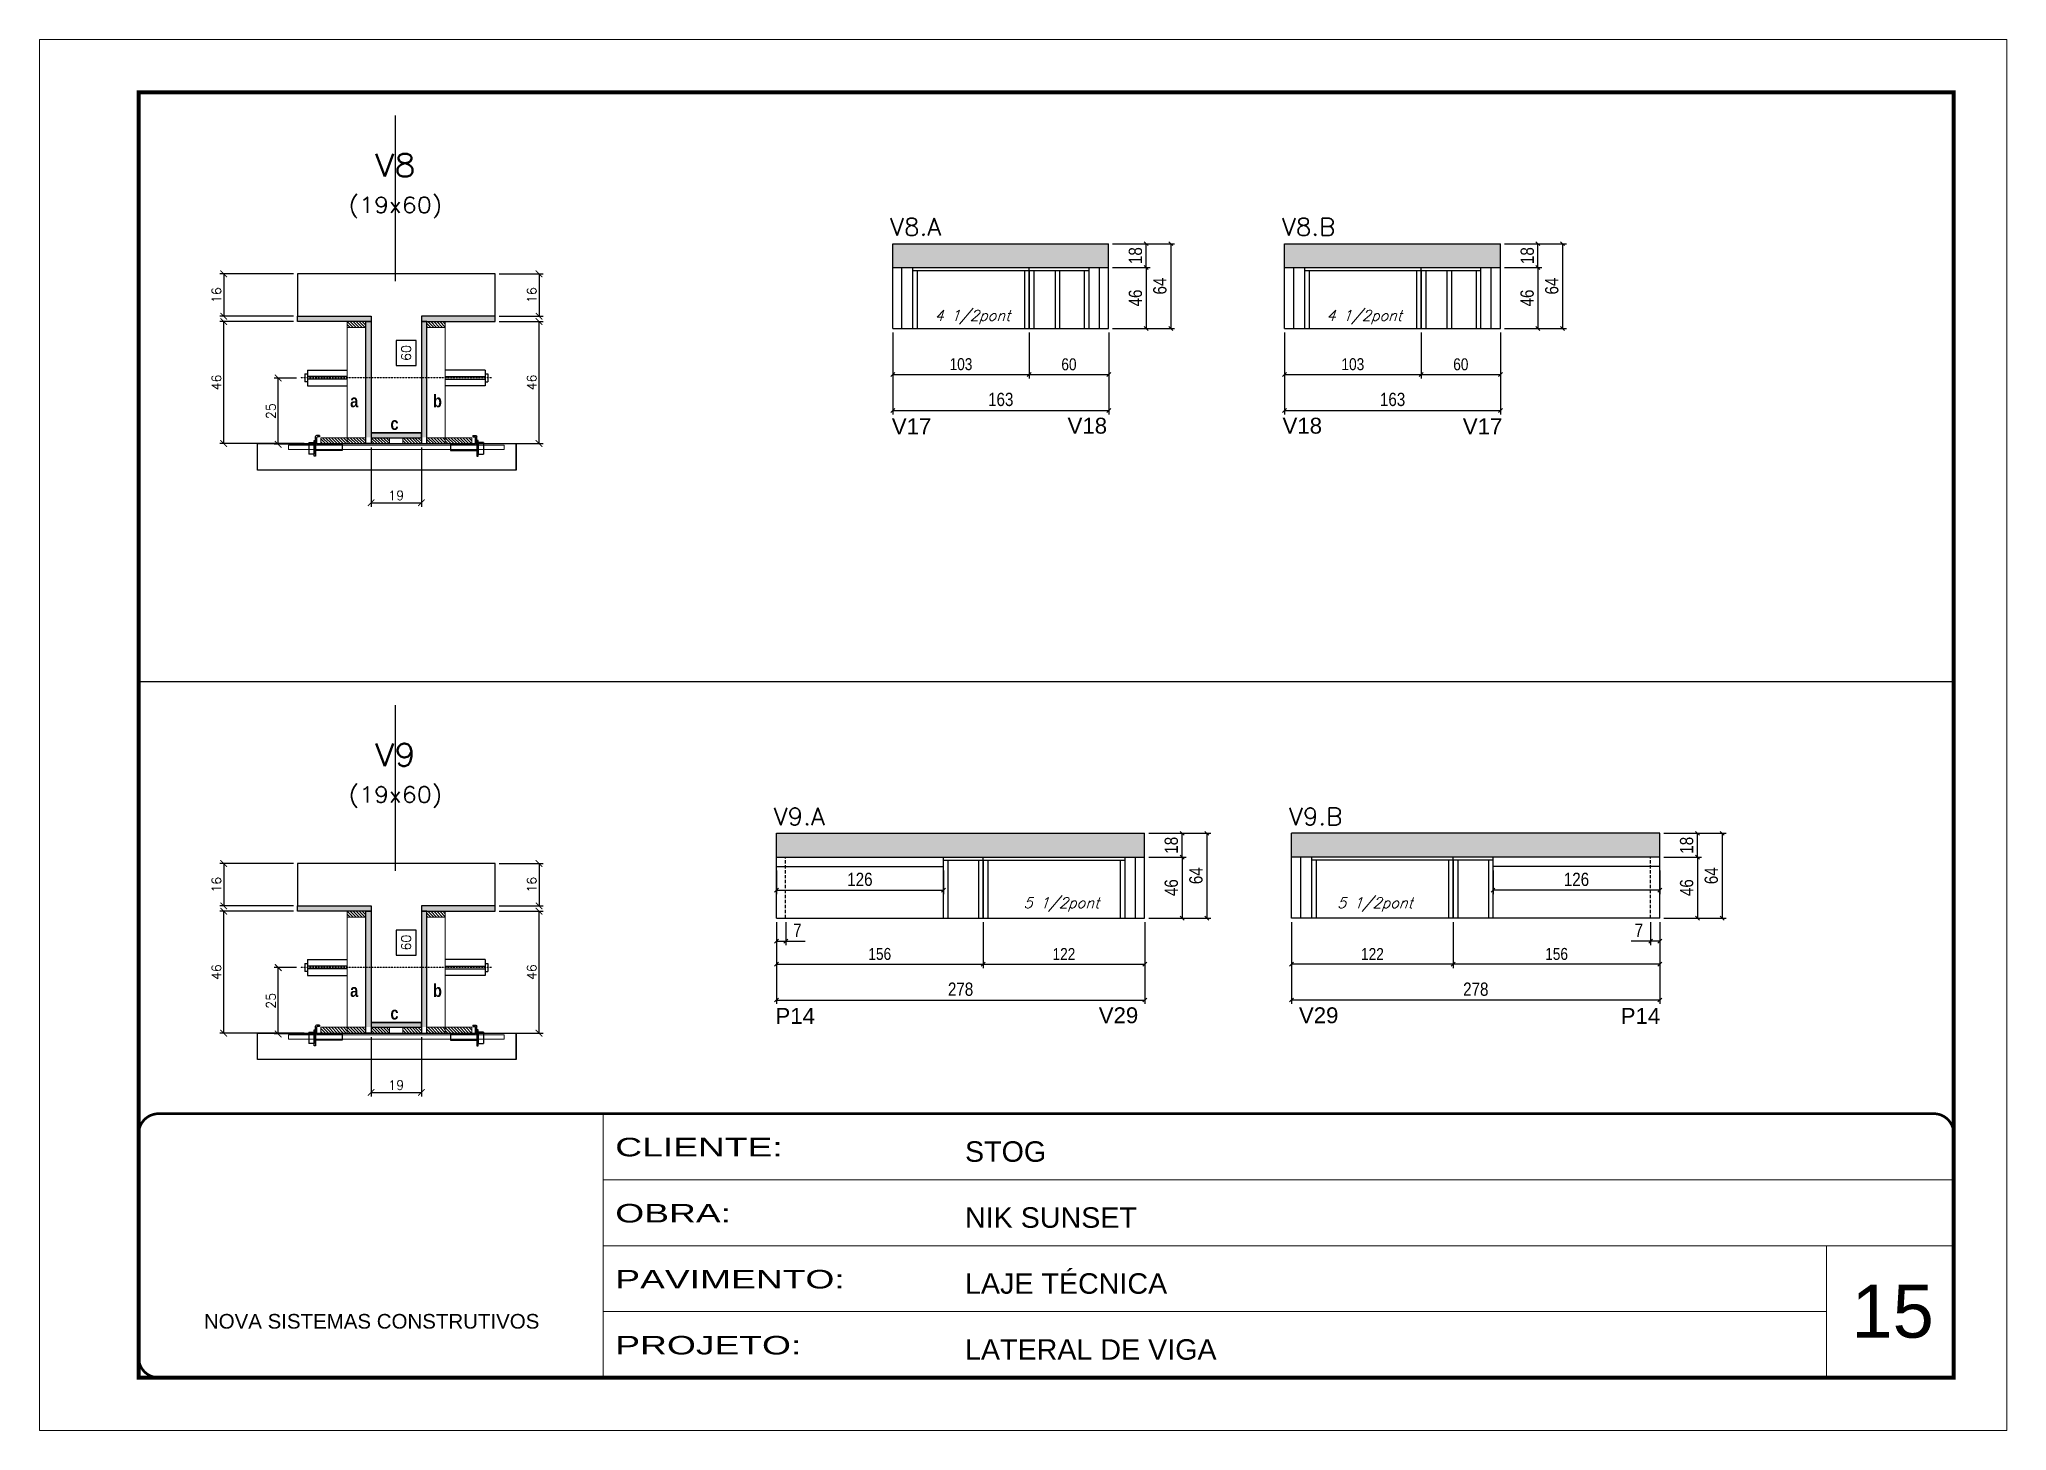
# Model space of a CAD drawing. Extents: x -10448 to -1189, y -11772 to 17235.
# Drawn here: x -7265 to -5780, y 12349 to 13399 of the extents above; entities that cross this region are included whole.
import ezdxf
from ezdxf.enums import TextEntityAlignment as Align

# ---------------------------------------------------------------- set-up
doc = ezdxf.new("R2010")
doc.units = 0
for name, pattern in [('CONTINUO', [0]), ('DASHED', [0.75, 0.5, -0.25]), ('HIDDEN', [0.375, 0.25, -0.125])]:
    doc.linetypes.add(name, pattern=pattern)
for name, color, linetype in [('5', 5, 'Continuous'), ('barrote', 251, 'Continuous'), ('COTA', 241, 'Continuous'), ('Cota Seção (2x)', 4, 'Continuous'), ('detalhes', 4, 'Continuous'), ('Painéis', 200, 'Continuous'), ('presilha', 1, 'Continuous'), ('SARR_2.2x7', 40, 'Continuous'), ('SARR_3.5x7', 81, 'Continuous'), ('TENSOR', 3, 'Continuous'), ('texto', 7, 'Continuous'), ('Texto de Titulo', 7, 'Continuous'), ('Texto Qtd Sarr', 242, 'Continuous')]:
    doc.layers.add(name, color=color, linetype=linetype)
for name, color, linetype, lineweight in [('CARIMBO', 255, 'Continuous', 9), ('CONCRETO', 251, 'Continuous', 25), ('Folhas', 255, 'Continuous', 9), ('Hachura', 251, 'Continuous', 9), ('Madeira', 126, 'Continuous', 18), ('SARRAFO DE PRESSAO', 251, 'DASHED', 9), ('SCO-___-LAJ', 2, 'Continuous', 0), ('Texto Seção', 7, 'Continuous', 15)]:
    doc.layers.add(name, color=color, linetype=linetype, lineweight=lineweight)
doc.styles.add('ARIAL', font='arial.ttf')
doc.styles.add('COTA TECNICA', font='techl___.ttf', dxfattribs={"height": 10})
doc.styles.add('COTA TECNICA-50', font='techl___.ttf', dxfattribs={"height": 9})
doc.styles.add('REGUA-120', font='ROMANS.shx', dxfattribs={"height": 15})
doc.styles.add('Romans', font='romans.shx')
doc.styles.get("Standard").update_dxf_attribs({"font": 'arial.ttf'})
doc.styles.add('TECNICA', font='techb___.ttf', dxfattribs={"height": 10})
doc.styles.add('Tecnologia', font='')
doc.styles.get('Tecnologia').set_extended_font_data('Forgotten Futurist')
doc.dimstyles.new('COTA PAINEL-50', dxfattribs={"dimtxt": 9, "dimasz": 3, "dimexe": 3, "dimexo": 3, "dimgap": 3, "dimtad": 1, "dimdec": 1, "dimzin": 12, "dimdsep": 46, "dimtxsty": 'COTA TECNICA-50', "dimblk1": 'OBLIQUE', "dimblk2": 'OBLIQUE', "dimsah": 1, "dimcen": 0.9, "dimclrd": 4, "dimclre": 4, "dimclrt": 240, "dimadec": 1, "dimazin": 3, "dimtfac": 1, "dimtdec": 1, "dimtmove": 0, "dimatfit": 3, "dimfxl": 1, "dimtolj": 1, "dimtzin": 12, "dimarcsym": 0})
doc.dimstyles.new('Cota Seção (2x)', dxfattribs={"dimtxt": 7, "dimasz": 5, "dimexe": 3, "dimexo": 3, "dimgap": 2, "dimtad": 3, "dimdec": 1, "dimlfac": 0.5, "dimzin": 12, "dimdsep": 46, "dimtxsty": 'Romans', "dimblk": 'ARCHTICK', "dimcen": 0, "dimclrd": 4, "dimclre": 4, "dimclrt": 1, "dimadec": 1, "dimazin": 3, "dimtfac": 1, "dimtdec": 1, "dimtmove": 0, "dimatfit": 3, "dimldrblk": 'OBLIQUE', "dimfxl": 1, "dimtolj": 1, "dimtzin": 12, "dimarcsym": 0})
doc.dimstyles.new('Cota Seção interna', dxfattribs={"dimtxt": 7, "dimasz": 6, "dimexe": 0.18, "dimexo": 2, "dimgap": -4, "dimtad": 3, "dimdec": 1, "dimlfac": 0.5, "dimzin": 12, "dimdsep": 46, "dimtxsty": 'Romans', "dimblk": 'ARCHTICK', "dimcen": 0.09, "dimse1": 1, "dimse2": 1, "dimsd1": 1, "dimsd2": 1, "dimclrd": 180, "dimclre": 5, "dimclrt": 1, "dimadec": 0, "dimazin": 3, "dimtfac": 1, "dimtdec": 1, "dimtofl": 0, "dimtmove": 0, "dimatfit": 3, "dimldrblk": 'ARCHTICK', "dimfxl": 1, "dimtolj": 1, "dimtzin": 0, "dimarcsym": 0})
doc.dimstyles.new('PAINEL', dxfattribs={"dimtxt": 10, "dimasz": 3, "dimexe": 3, "dimexo": 3, "dimgap": 3, "dimtad": 1, "dimdec": 1, "dimzin": 12, "dimdsep": 46, "dimtxsty": 'COTA TECNICA', "dimblk1": 'OBLIQUE', "dimblk2": 'OBLIQUE', "dimsah": 1, "dimcen": 0.9, "dimclrd": 4, "dimclre": 4, "dimclrt": 240, "dimadec": 1, "dimazin": 3, "dimtfac": 1, "dimtdec": 1, "dimtmove": 0, "dimatfit": 3, "dimfxl": 1, "dimtolj": 1, "dimtzin": 12, "dimarcsym": 0})

msp = doc.modelspace()

# ---------------------------------------------------------------- texts
at = {"layer": '5', "linetype": 'Continuous'}
for s, rotation, p in [('V18', 359.99996, (-6488.65, 13100.94)), ('V18', 0.00004, (-6326.38, 13100.94)), ('V17', 0.00004, (-6621.31, 13100.46)), ('V17', 359.99996, (-6190.29, 13100.46)), ('P14', 0.00004, (-6709.13, 12655.5)), ('V29', 359.99996, (-6465.11, 12655.98)), ('V29', 0.00004, (-6314.01, 12655.98)), ('P14', 359.99996, (-6071.13, 12655.5))]:
    msp.add_text(s, height=12, rotation=rotation, dxfattribs=at).set_placement(p)
at = {"layer": 'CARIMBO', "style": 'ARIAL'}
msp.add_text('15', height=40, dxfattribs=at).set_placement((-5896.92, 12418.65))
at = {"layer": 'detalhes', "style": 'TECNICA'}
for s, p in [('a', (-7030.2, 13120.83)), ('b', (-6967.65, 13120.82)), ('c', (-6999.77, 13103.73)), ('a', (-7030.2, 12675.87)), ('b', (-6967.65, 12675.86)), ('c', (-6999.77, 12658.77))]:
    msp.add_text(s, height=9.6, dxfattribs=at).set_placement(p)
at = {"layer": 'texto', "color": 2, "char_height": 8, "attachment_point": 5, "style": 'Romans'}
for s, insert in [('{\\Q19;\\C256;4 1/2pont}', (-6560.51, 13188.84)), ('{\\Q19;\\C256;4 1/2pont}', (-6264.72, 13188.84)), ('{\\Q19;\\C256;5 1/2pont}', (-6493.34, 12745.59)), ('{\\Q19;\\C256;5 1/2pont}', (-6256.62, 12745.59))]:
    msp.add_mtext(s, dxfattribs=dict(at, insert=insert))
at = {"layer": 'Texto Seção', "style": 'REGUA-120', "width": 1.05}
for s, p in [('V8.A', (-6622.62, 13250.48)), ('V8.B', (-6326.83, 13250.48)), ('V9.A', (-6710.45, 12805.52)), ('V9.B', (-6321.51, 12805.52))]:
    msp.add_text(s, height=13, dxfattribs=at).set_placement(p)

# ---------------------------------------------------------------- blocks, each defined once
blk = doc.blocks.new('9999999999')
at = {"color": 30, "linetype": 'CONTINUO'}
for p, q in [((98564.6, 34230.2), (98564.6, 34429.4)), ((98564.6, 34379.6), (99584, 34379.6)), ((98564.6, 34329.8), (99488, 34329.8)), ((99584, 34329.8), (99488, 34329.8)), ((99488, 34329.8), (99488, 34230.2)), ((98564.6, 34280), (99488, 34280))]:
    blk.add_line(p, q, dxfattribs=at)
at = {"color": 30, "linetype": 'CONTINUO', "const_width": 2}
blk.add_lwpolyline([(99584, 34230.2), (99584, 34414.4, 0.414214), (99569, 34429.4), (98229, 34429.4, 0.414214), (98214, 34414.4), (98214, 34245.2, 0.414214), (98229, 34230.2), (99584, 34230.2)], format="xyb", dxfattribs=at)
at = {"layer": 'Folhas'}
blk.add_lwpolyline([(98139, 34190.2), (99624, 34190.2), (99624, 35240.2), (98139, 35240.2)], close=True, dxfattribs=at)
at = {"layer": 'Folhas', "color": 30, "const_width": 3}
blk.add_lwpolyline([(98214, 34230.2), (99584, 34230.2), (99584, 35200.2), (98214, 35200.2)], close=True, dxfattribs=at)
at = {"color": 7, "linetype": 'Continuous', "ltscale": 5, "style": 'ARIAL'}
for s, height, p in [('STOG', 15.48, (98837.7, 34393.1)), ('NIK SUNSET', 15.48, (98837.7, 34343.3)), ('LAJE TÉCNICA', 15.483, (98837.7, 34293.5)), ('NOVA SISTEMAS CONSTRUTIVOS', 11.059, (98263.2, 34267.2)), ('LATERAL DE VIGA', 15.483, (98837.7, 34243.7))]:
    blk.add_text(s, height=height, dxfattribs=at).set_placement(p)
at = {"layer": 'Folhas', "color": 7, "style": 'Tecnologia', "width": 1.5}
for s, p in [('CLIENTE:', (98573.7, 34397.2)), ('OBRA:', (98573.7, 34347.3)), ('PAVIMENTO:', (98573.7, 34297.5)), ('PROJETO:', (98573.7, 34247.7))]:
    blk.add_text(s, height=14, dxfattribs=at).set_placement(p)
blk = doc.blocks.new('_ArchTick')
at = {"color": 0, "linetype": 'ByBlock', "const_width": 0.15}
blk.add_lwpolyline([(-0.5, -0.5), (0.5, 0.5)], dxfattribs=at)
blk = doc.blocks.new('*D345')
at = {"layer": 'COTA', "color": 4, "lineweight": -2, "transparency": 16777216}
for p, q in [((-6917.8, 13185.5), (-6884.6, 13185.5)), ((-6887.6, 13093.5), (-6887.6, 13185.5)), ((-6935.4, 13093.5), (-6884.6, 13093.5))]:
    blk.add_line(p, q, dxfattribs=at)
at = {"layer": 'Defpoints', "color": 0, "transparency": 16777216}
for p in [(-6920.8, 13185.5), (-6887.6, 13185.5), (-6938.4, 13093.5)]:
    blk.add_point(p, dxfattribs=at)
at = {"layer": 'COTA', "color": 4, "lineweight": -2, "transparency": 16777216, "xscale": 5, "yscale": 5, "zscale": 5}
for p, rotation in [((-6887.6, 13185.5), 90), ((-6887.6, 13093.5), 270)]:
    blk.add_blockref('_ArchTick', p, dxfattribs=dict(at, rotation=rotation))
at = {"layer": 'COTA', "color": 1, "transparency": 16777216, "insert": (-6893.1, 13139.5), "char_height": 7, "attachment_point": 5, "rotation": 90, "style": 'Romans'}
blk.add_mtext('\\A1;46', dxfattribs=at)
blk = doc.blocks.new('_Oblique')
at = {"color": 0, "linetype": 'ByBlock', "lineweight": -2}
blk.add_line((-0.5, -0.5), (0.5, 0.5), dxfattribs=at)
blk = doc.blocks.new('*D346')
at = {"layer": 'COTA', "color": 4, "lineweight": -2, "transparency": 16777216}
for p, q in [((-6917.8, 13221.5), (-6884.6, 13221.5)), ((-6887.6, 13221.5), (-6887.6, 13189.5)), ((-6917.8, 13189.5), (-6884.6, 13189.5))]:
    blk.add_line(p, q, dxfattribs=at)
at = {"layer": 'Defpoints', "color": 0, "transparency": 16777216}
for p in [(-6920.8, 13221.5), (-6920.8, 13189.5), (-6887.6, 13189.5)]:
    blk.add_point(p, dxfattribs=at)
at = {"layer": 'COTA', "color": 4, "lineweight": -2, "transparency": 16777216, "xscale": 5, "yscale": 5, "zscale": 5}
for p, rotation in [((-6887.6, 13221.5), 90), ((-6887.6, 13189.5), 270)]:
    blk.add_blockref('_ArchTick', p, dxfattribs=dict(at, rotation=rotation))
at = {"layer": 'COTA', "color": 1, "transparency": 16777216, "insert": (-6893.1, 13205.5), "char_height": 7, "attachment_point": 5, "rotation": 90, "style": 'Romans'}
blk.add_mtext('\\A1;16', dxfattribs=at)
blk = doc.blocks.new('*D347')
at = {"layer": 'COTA', "color": 4, "lineweight": -2, "transparency": 16777216}
for p, q in [((-7073, 13185.5), (-7128.6, 13185.5)), ((-7125.6, 13093.5), (-7125.6, 13185.5)), ((-7065, 13093.5), (-7128.6, 13093.5))]:
    blk.add_line(p, q, dxfattribs=at)
at = {"layer": 'Defpoints', "color": 0, "transparency": 16777216}
for p in [(-7125.6, 13185.5), (-7070, 13185.5), (-7062, 13093.5)]:
    blk.add_point(p, dxfattribs=at)
at = {"layer": 'COTA', "color": 4, "lineweight": -2, "transparency": 16777216, "xscale": 5, "yscale": 5, "zscale": 5}
for p, rotation in [((-7125.6, 13185.5), 90), ((-7125.6, 13093.5), 270)]:
    blk.add_blockref('_ArchTick', p, dxfattribs=dict(at, rotation=rotation))
at = {"layer": 'COTA', "color": 1, "transparency": 16777216, "insert": (-7131.1, 13139.5), "char_height": 7, "attachment_point": 5, "rotation": 90, "style": 'Romans'}
blk.add_mtext('\\A1;46', dxfattribs=at)
blk = doc.blocks.new('*D348')
at = {"layer": 'Cota Seção (2x)', "color": 180, "lineweight": -2, "transparency": 16777216}
for p, q in [((-6980.4, 13171.3), (-6995.4, 13171.3)), ((-6995.4, 13171.3), (-6995.4, 13152.3)), ((-6980.4, 13152.3), (-6980.4, 13171.3)), ((-6995.4, 13152.3), (-6980.4, 13152.3))]:
    blk.add_line(p, q, dxfattribs=at)
at = {"layer": 'Defpoints', "color": 0, "transparency": 16777216}
for p in [(-6976.4, 13221.5), (-6976.4, 13221.5), (-6976.4, 13101.5)]:
    blk.add_point(p, dxfattribs=at)
at = {"layer": 'Cota Seção (2x)', "color": 1, "transparency": 16777216, "insert": (-6987.9, 13161.8), "char_height": 7, "attachment_point": 5, "rotation": 90, "style": 'Romans'}
blk.add_mtext('\\A1;60', dxfattribs=at)
blk = doc.blocks.new('PRESILHA METÁLICA 1')
at = {"layer": 'presilha'}
for p, q in [((0, 13), (6, 13)), ((0, 13), (0, 0)), ((6, 0), (0, 0)), ((6, 15.5), (7.5, 15.5)), ((6, -2.5), (6, 15.5)), ((6, 13), (6, 0)), ((7.5, 10.6), (7.5, 19.9)), ((7.5, 15.5), (7.5, -2.5)), ((37.5, 4.1), (7.5, 4.1)), ((12, 21), (8.6, 21)), ((9, 11.6), (9, 18.9)), ((12, 19.5), (9.6, 19.5)), ((37.5, 11), (9.6, 11)), ((12, 21), (12, 19.5)), ((37.5, 11), (37.5, 4.1)), ((7.5, -2.5), (6, -2.5))]:
    blk.add_line(p, q, dxfattribs=at)
for centre, radius, start, end in [((8.6, 19.9), 1.14, 90, 180), ((9.6, 18.9), 0.57, 90, 180), ((9.6, 11.6), 0.57, 180, 270)]:
    blk.add_arc(centre, radius, start, end, dxfattribs=at)
blk = doc.blocks.new('*D349')
at = {"layer": 'COTA', "color": 4, "lineweight": -2, "transparency": 16777216}
for p, q in [((-7014.4, 13090.5), (-7014.4, 13045.8)), ((-6976.4, 13090.5), (-6976.4, 13045.8)), ((-7014.4, 13048.8), (-6976.4, 13048.8))]:
    blk.add_line(p, q, dxfattribs=at)
at = {"layer": 'Defpoints', "color": 0, "transparency": 16777216}
for p in [(-7014.4, 13093.5), (-6976.4, 13093.5), (-6976.4, 13048.8)]:
    blk.add_point(p, dxfattribs=at)
at = {"layer": 'COTA', "color": 4, "lineweight": -2, "transparency": 16777216, "xscale": 5, "yscale": 5, "zscale": 5, "rotation": 180}
blk.add_blockref('_ArchTick', (-7014.4, 13048.8), dxfattribs=at)
at = {"layer": 'COTA', "color": 4, "lineweight": -2, "transparency": 16777216, "xscale": 5, "yscale": 5, "zscale": 5}
blk.add_blockref('_ArchTick', (-6976.4, 13048.8), dxfattribs=at)
at = {"layer": 'COTA', "color": 1, "transparency": 16777216, "insert": (-6995.4, 13054.3), "char_height": 7, "attachment_point": 5, "style": 'Romans'}
blk.add_mtext('\\A1;19', dxfattribs=at)
blk = doc.blocks.new('*D353')
at = {"layer": 'COTA', "color": 4, "lineweight": -2, "transparency": 16777216}
for p, q in [((-7073, 13221.5), (-7128.6, 13221.5)), ((-7125.6, 13221.5), (-7125.6, 13189.5)), ((-7073, 13189.5), (-7128.6, 13189.5))]:
    blk.add_line(p, q, dxfattribs=at)
at = {"layer": 'Defpoints', "color": 0, "transparency": 16777216}
for p in [(-7070, 13221.5), (-7125.6, 13189.5), (-7070, 13189.5)]:
    blk.add_point(p, dxfattribs=at)
at = {"layer": 'COTA', "color": 4, "lineweight": -2, "transparency": 16777216, "xscale": 5, "yscale": 5, "zscale": 5}
for p, rotation in [((-7125.6, 13221.5), 90), ((-7125.6, 13189.5), 270)]:
    blk.add_blockref('_ArchTick', p, dxfattribs=dict(at, rotation=rotation))
at = {"layer": 'COTA', "color": 1, "transparency": 16777216, "insert": (-7131.1, 13205.5), "char_height": 7, "attachment_point": 5, "rotation": 90, "style": 'Romans'}
blk.add_mtext('\\A1;16', dxfattribs=at)
blk = doc.blocks.new('titulo1')
at = {"layer": 'Defpoints', "color": 252, "linetype": 'HIDDEN', "ltscale": 2}
blk.add_line((0, 0), (0, 125), dxfattribs=at)
at = {"layer": 'Defpoints', "style": 'Romans', "oblique": 15}
blk.add_attdef('FOLHA', text='', height=10, dxfattribs=at).set_placement((0, 15.6), align=Align.MIDDLE_CENTER)
at = {"layer": 'Texto Qtd Sarr', "color": 3, "style": 'Romans', "oblique": 15}
for tag, height, p in [('TITULO', 17, (0, 71.4)), ('SEÇÃO', 12, (0, 41.5))]:
    blk.add_attdef(tag, text='', height=height, dxfattribs=at).set_placement(p, align=Align.MIDDLE_CENTER)
blk = doc.blocks.new('*D354')
at = {"layer": 'COTA', "color": 4, "lineweight": -2, "transparency": 16777216}
for p, q in [((-7070.7, 13142.9), (-7087.5, 13142.9)), ((-7084.5, 13092.9), (-7084.5, 13142.9)), ((-7057.9, 13092.9), (-7087.5, 13092.9))]:
    blk.add_line(p, q, dxfattribs=at)
at = {"layer": 'Defpoints', "color": 0, "transparency": 16777216}
for p in [(-7084.5, 13142.9), (-7067.7, 13142.9), (-7054.9, 13092.9)]:
    blk.add_point(p, dxfattribs=at)
at = {"layer": 'COTA', "color": 4, "lineweight": -2, "transparency": 16777216, "xscale": 5, "yscale": 5, "zscale": 5}
for p, rotation in [((-7084.5, 13142.9), 90), ((-7084.5, 13092.9), 270)]:
    blk.add_blockref('_ArchTick', p, dxfattribs=dict(at, rotation=rotation))
at = {"layer": 'COTA', "color": 1, "transparency": 16777216, "insert": (-7090, 13117.9), "char_height": 7, "attachment_point": 5, "rotation": 90, "style": 'Romans'}
blk.add_mtext('\\A1;25', dxfattribs=at)
blk = doc.blocks.new('*D355')
at = {"layer": 'COTA', "color": 4, "linetype": 'ByBlock', "lineweight": -2, "transparency": 16777216}
for p, q in [((-6620.6, 13177.3), (-6620.6, 13115.5)), ((-6457.6, 13177.3), (-6457.6, 13115.5)), ((-6620.6, 13118.5), (-6457.6, 13118.5))]:
    blk.add_line(p, q, dxfattribs=at)
at = {"layer": 'Defpoints', "color": 0, "linetype": 'ByBlock', "transparency": 16777216}
for p in [(-6620.6, 13180.3), (-6457.6, 13180.3), (-6457.6, 13118.5)]:
    blk.add_point(p, dxfattribs=at)
at = {"layer": 'COTA', "color": 4, "linetype": 'ByBlock', "lineweight": -2, "transparency": 16777216, "xscale": 3, "yscale": 3, "zscale": 3, "rotation": 180}
blk.add_blockref('_Oblique', (-6620.6, 13118.5), dxfattribs=at)
at = {"layer": 'COTA', "color": 4, "linetype": 'ByBlock', "lineweight": -2, "transparency": 16777216, "xscale": 3, "yscale": 3, "zscale": 3}
blk.add_blockref('_Oblique', (-6457.6, 13118.5), dxfattribs=at)
at = {"layer": 'COTA', "color": 240, "linetype": 'ByBlock', "transparency": 16777216, "insert": (-6539.1, 13126.7), "char_height": 10, "attachment_point": 5, "style": 'COTA TECNICA'}
blk.add_mtext('\\A1;163', dxfattribs=at)
blk = doc.blocks.new('*D350')
at = {"layer": 'COTA', "color": 4, "linetype": 'ByBlock', "lineweight": -2, "transparency": 16777216}
for p, q in [((-6454.6, 13226.3), (-6426.3, 13226.3)), ((-6429.3, 13226.3), (-6429.3, 13180.3)), ((-6454.6, 13180.3), (-6426.3, 13180.3))]:
    blk.add_line(p, q, dxfattribs=at)
at = {"layer": 'Defpoints', "color": 0, "linetype": 'ByBlock', "transparency": 16777216}
for p in [(-6457.6, 13226.3), (-6457.6, 13180.3), (-6429.3, 13180.3)]:
    blk.add_point(p, dxfattribs=at)
at = {"layer": 'COTA', "color": 4, "linetype": 'ByBlock', "lineweight": -2, "transparency": 16777216, "xscale": 3, "yscale": 3, "zscale": 3}
for p, rotation in [((-6429.3, 13226.3), 90), ((-6429.3, 13180.3), 270)]:
    blk.add_blockref('_Oblique', p, dxfattribs=dict(at, rotation=rotation))
at = {"layer": 'COTA', "color": 240, "linetype": 'ByBlock', "transparency": 16777216, "insert": (-6437.4, 13203.3), "char_height": 10, "attachment_point": 5, "rotation": 90, "style": 'COTA TECNICA'}
blk.add_mtext('\\A1;46', dxfattribs=at)
blk = doc.blocks.new('*D351')
at = {"layer": 'COTA', "color": 4, "linetype": 'ByBlock', "lineweight": -2, "transparency": 16777216}
for p, q in [((-6454.6, 13244.3), (-6426.3, 13244.3)), ((-6429.3, 13226.3), (-6429.3, 13244.3)), ((-6454.6, 13226.3), (-6426.3, 13226.3))]:
    blk.add_line(p, q, dxfattribs=at)
at = {"layer": 'Defpoints', "color": 0, "linetype": 'ByBlock', "transparency": 16777216}
for p in [(-6457.6, 13244.3), (-6429.3, 13244.3), (-6457.6, 13226.3)]:
    blk.add_point(p, dxfattribs=at)
at = {"layer": 'COTA', "color": 4, "linetype": 'ByBlock', "lineweight": -2, "transparency": 16777216, "xscale": 3, "yscale": 3, "zscale": 3}
for p, rotation in [((-6429.3, 13244.3), 90), ((-6429.3, 13226.3), 270)]:
    blk.add_blockref('_Oblique', p, dxfattribs=dict(at, rotation=rotation))
at = {"layer": 'COTA', "color": 240, "linetype": 'ByBlock', "transparency": 16777216, "insert": (-6437.4, 13235.3), "char_height": 10, "attachment_point": 5, "rotation": 90, "style": 'COTA TECNICA'}
blk.add_mtext('\\A1;18', dxfattribs=at)
blk = doc.blocks.new('*D352')
at = {"layer": 'COTA', "color": 4, "linetype": 'ByBlock', "lineweight": -2, "transparency": 16777216}
for p, q in [((-6454.6, 13244.3), (-6407.8, 13244.3)), ((-6410.8, 13244.3), (-6410.8, 13180.3)), ((-6454.6, 13180.3), (-6407.8, 13180.3))]:
    blk.add_line(p, q, dxfattribs=at)
at = {"layer": 'Defpoints', "color": 0, "linetype": 'ByBlock', "transparency": 16777216}
for p in [(-6457.6, 13244.3), (-6457.6, 13180.3), (-6410.8, 13180.3)]:
    blk.add_point(p, dxfattribs=at)
at = {"layer": 'COTA', "color": 4, "linetype": 'ByBlock', "lineweight": -2, "transparency": 16777216, "xscale": 3, "yscale": 3, "zscale": 3}
for p, rotation in [((-6410.8, 13244.3), 90), ((-6410.8, 13180.3), 270)]:
    blk.add_blockref('_Oblique', p, dxfattribs=dict(at, rotation=rotation))
at = {"layer": 'COTA', "color": 240, "linetype": 'ByBlock', "transparency": 16777216, "insert": (-6418.9, 13212.3), "char_height": 10, "attachment_point": 5, "rotation": 90, "style": 'COTA TECNICA'}
blk.add_mtext('\\A1;64', dxfattribs=at)
blk = doc.blocks.new('*D356')
at = {"layer": 'COTA', "color": 4, "linetype": 'ByBlock', "lineweight": -2, "transparency": 16777216}
for p, q in [((-6620.6, 13177.3), (-6620.6, 13142.6)), ((-6517.6, 13177.3), (-6517.6, 13142.6)), ((-6620.6, 13145.6), (-6517.6, 13145.6))]:
    blk.add_line(p, q, dxfattribs=at)
at = {"layer": 'Defpoints', "color": 0, "linetype": 'ByBlock', "transparency": 16777216}
for p in [(-6620.6, 13180.3), (-6517.6, 13180.3), (-6517.6, 13145.6)]:
    blk.add_point(p, dxfattribs=at)
at = {"layer": 'COTA', "color": 4, "linetype": 'ByBlock', "lineweight": -2, "transparency": 16777216, "xscale": 3, "yscale": 3, "zscale": 3, "rotation": 180}
blk.add_blockref('_Oblique', (-6620.6, 13145.6), dxfattribs=at)
at = {"layer": 'COTA', "color": 4, "linetype": 'ByBlock', "lineweight": -2, "transparency": 16777216, "xscale": 3, "yscale": 3, "zscale": 3}
blk.add_blockref('_Oblique', (-6517.6, 13145.6), dxfattribs=at)
at = {"layer": 'COTA', "color": 240, "linetype": 'ByBlock', "transparency": 16777216, "insert": (-6569.1, 13153.3), "char_height": 9, "attachment_point": 5, "style": 'COTA TECNICA-50'}
blk.add_mtext('\\A1;103', dxfattribs=at)
blk = doc.blocks.new('*D357')
at = {"layer": 'COTA', "color": 4, "linetype": 'ByBlock', "lineweight": -2, "transparency": 16777216}
for p, q in [((-6517.6, 13177.3), (-6517.6, 13142.6)), ((-6457.6, 13177.3), (-6457.6, 13142.6)), ((-6517.6, 13145.6), (-6457.6, 13145.6))]:
    blk.add_line(p, q, dxfattribs=at)
at = {"layer": 'Defpoints', "color": 0, "linetype": 'ByBlock', "transparency": 16777216}
for p in [(-6517.6, 13180.3), (-6457.6, 13180.3), (-6457.6, 13145.6)]:
    blk.add_point(p, dxfattribs=at)
at = {"layer": 'COTA', "color": 4, "linetype": 'ByBlock', "lineweight": -2, "transparency": 16777216, "xscale": 3, "yscale": 3, "zscale": 3, "rotation": 180}
blk.add_blockref('_Oblique', (-6517.6, 13145.6), dxfattribs=at)
at = {"layer": 'COTA', "color": 4, "linetype": 'ByBlock', "lineweight": -2, "transparency": 16777216, "xscale": 3, "yscale": 3, "zscale": 3}
blk.add_blockref('_Oblique', (-6457.6, 13145.6), dxfattribs=at)
at = {"layer": 'COTA', "color": 240, "linetype": 'ByBlock', "transparency": 16777216, "insert": (-6487.6, 13153.2), "char_height": 9, "attachment_point": 5, "style": 'COTA TECNICA-50'}
blk.add_mtext('\\A1;60', dxfattribs=at)
blk = doc.blocks.new('*D361')
at = {"layer": 'COTA', "color": 4, "linetype": 'ByBlock', "lineweight": -2, "transparency": 16777216}
for p, q in [((-6324.8, 13177.3), (-6324.8, 13115.5)), ((-6161.8, 13177.3), (-6161.8, 13115.5)), ((-6324.8, 13118.5), (-6161.8, 13118.5))]:
    blk.add_line(p, q, dxfattribs=at)
at = {"layer": 'Defpoints', "color": 0, "linetype": 'ByBlock', "transparency": 16777216}
for p in [(-6324.8, 13180.3), (-6161.8, 13180.3), (-6161.8, 13118.5)]:
    blk.add_point(p, dxfattribs=at)
at = {"layer": 'COTA', "color": 4, "linetype": 'ByBlock', "lineweight": -2, "transparency": 16777216, "xscale": 3, "yscale": 3, "zscale": 3, "rotation": 180}
blk.add_blockref('_Oblique', (-6324.8, 13118.5), dxfattribs=at)
at = {"layer": 'COTA', "color": 4, "linetype": 'ByBlock', "lineweight": -2, "transparency": 16777216, "xscale": 3, "yscale": 3, "zscale": 3}
blk.add_blockref('_Oblique', (-6161.8, 13118.5), dxfattribs=at)
at = {"layer": 'COTA', "color": 240, "linetype": 'ByBlock', "transparency": 16777216, "insert": (-6243.3, 13126.7), "char_height": 10, "attachment_point": 5, "style": 'COTA TECNICA'}
blk.add_mtext('\\A1;163', dxfattribs=at)
blk = doc.blocks.new('*D358')
at = {"layer": 'COTA', "color": 4, "linetype": 'ByBlock', "lineweight": -2, "transparency": 16777216}
for p, q in [((-6158.8, 13226.3), (-6130.6, 13226.3)), ((-6133.6, 13226.3), (-6133.6, 13180.3)), ((-6158.8, 13180.3), (-6130.6, 13180.3))]:
    blk.add_line(p, q, dxfattribs=at)
at = {"layer": 'Defpoints', "color": 0, "linetype": 'ByBlock', "transparency": 16777216}
for p in [(-6161.8, 13226.3), (-6161.8, 13180.3), (-6133.6, 13180.3)]:
    blk.add_point(p, dxfattribs=at)
at = {"layer": 'COTA', "color": 4, "linetype": 'ByBlock', "lineweight": -2, "transparency": 16777216, "xscale": 3, "yscale": 3, "zscale": 3}
for p, rotation in [((-6133.6, 13226.3), 90), ((-6133.6, 13180.3), 270)]:
    blk.add_blockref('_Oblique', p, dxfattribs=dict(at, rotation=rotation))
at = {"layer": 'COTA', "color": 240, "linetype": 'ByBlock', "transparency": 16777216, "insert": (-6141.7, 13203.3), "char_height": 10, "attachment_point": 5, "rotation": 90, "style": 'COTA TECNICA'}
blk.add_mtext('\\A1;46', dxfattribs=at)
blk = doc.blocks.new('*D359')
at = {"layer": 'COTA', "color": 4, "linetype": 'ByBlock', "lineweight": -2, "transparency": 16777216}
for p, q in [((-6158.8, 13244.3), (-6130.6, 13244.3)), ((-6133.6, 13226.3), (-6133.6, 13244.3)), ((-6158.8, 13226.3), (-6130.6, 13226.3))]:
    blk.add_line(p, q, dxfattribs=at)
at = {"layer": 'Defpoints', "color": 0, "linetype": 'ByBlock', "transparency": 16777216}
for p in [(-6161.8, 13244.3), (-6133.6, 13244.3), (-6161.8, 13226.3)]:
    blk.add_point(p, dxfattribs=at)
at = {"layer": 'COTA', "color": 4, "linetype": 'ByBlock', "lineweight": -2, "transparency": 16777216, "xscale": 3, "yscale": 3, "zscale": 3}
for p, rotation in [((-6133.6, 13244.3), 90), ((-6133.6, 13226.3), 270)]:
    blk.add_blockref('_Oblique', p, dxfattribs=dict(at, rotation=rotation))
at = {"layer": 'COTA', "color": 240, "linetype": 'ByBlock', "transparency": 16777216, "insert": (-6141.6, 13235.3), "char_height": 10, "attachment_point": 5, "rotation": 90, "style": 'COTA TECNICA'}
blk.add_mtext('\\A1;18', dxfattribs=at)
blk = doc.blocks.new('*D360')
at = {"layer": 'COTA', "color": 4, "linetype": 'ByBlock', "lineweight": -2, "transparency": 16777216}
for p, q in [((-6158.8, 13244.3), (-6112, 13244.3)), ((-6115, 13244.3), (-6115, 13180.3)), ((-6158.8, 13180.3), (-6112, 13180.3))]:
    blk.add_line(p, q, dxfattribs=at)
at = {"layer": 'Defpoints', "color": 0, "linetype": 'ByBlock', "transparency": 16777216}
for p in [(-6161.8, 13244.3), (-6161.8, 13180.3), (-6115, 13180.3)]:
    blk.add_point(p, dxfattribs=at)
at = {"layer": 'COTA', "color": 4, "linetype": 'ByBlock', "lineweight": -2, "transparency": 16777216, "xscale": 3, "yscale": 3, "zscale": 3}
for p, rotation in [((-6115, 13244.3), 90), ((-6115, 13180.3), 270)]:
    blk.add_blockref('_Oblique', p, dxfattribs=dict(at, rotation=rotation))
at = {"layer": 'COTA', "color": 240, "linetype": 'ByBlock', "transparency": 16777216, "insert": (-6123.1, 13212.3), "char_height": 10, "attachment_point": 5, "rotation": 90, "style": 'COTA TECNICA'}
blk.add_mtext('\\A1;64', dxfattribs=at)
blk = doc.blocks.new('*D362')
at = {"layer": 'COTA', "color": 4, "linetype": 'ByBlock', "lineweight": -2, "transparency": 16777216}
for p, q in [((-6324.8, 13177.3), (-6324.8, 13142.6)), ((-6221.8, 13177.3), (-6221.8, 13142.6)), ((-6324.8, 13145.6), (-6221.8, 13145.6))]:
    blk.add_line(p, q, dxfattribs=at)
at = {"layer": 'Defpoints', "color": 0, "linetype": 'ByBlock', "transparency": 16777216}
for p in [(-6324.8, 13180.3), (-6221.8, 13180.3), (-6221.8, 13145.6)]:
    blk.add_point(p, dxfattribs=at)
at = {"layer": 'COTA', "color": 4, "linetype": 'ByBlock', "lineweight": -2, "transparency": 16777216, "xscale": 3, "yscale": 3, "zscale": 3, "rotation": 180}
blk.add_blockref('_Oblique', (-6324.8, 13145.6), dxfattribs=at)
at = {"layer": 'COTA', "color": 4, "linetype": 'ByBlock', "lineweight": -2, "transparency": 16777216, "xscale": 3, "yscale": 3, "zscale": 3}
blk.add_blockref('_Oblique', (-6221.8, 13145.6), dxfattribs=at)
at = {"layer": 'COTA', "color": 240, "linetype": 'ByBlock', "transparency": 16777216, "insert": (-6273.3, 13153.3), "char_height": 9, "attachment_point": 5, "style": 'COTA TECNICA-50'}
blk.add_mtext('\\A1;103', dxfattribs=at)
blk = doc.blocks.new('*D363')
at = {"layer": 'COTA', "color": 4, "linetype": 'ByBlock', "lineweight": -2, "transparency": 16777216}
for p, q in [((-6221.8, 13177.3), (-6221.8, 13142.6)), ((-6161.8, 13177.3), (-6161.8, 13142.6)), ((-6221.8, 13145.6), (-6161.8, 13145.6))]:
    blk.add_line(p, q, dxfattribs=at)
at = {"layer": 'Defpoints', "color": 0, "linetype": 'ByBlock', "transparency": 16777216}
for p in [(-6221.8, 13180.3), (-6161.8, 13180.3), (-6161.8, 13145.6)]:
    blk.add_point(p, dxfattribs=at)
at = {"layer": 'COTA', "color": 4, "linetype": 'ByBlock', "lineweight": -2, "transparency": 16777216, "xscale": 3, "yscale": 3, "zscale": 3, "rotation": 180}
blk.add_blockref('_Oblique', (-6221.8, 13145.6), dxfattribs=at)
at = {"layer": 'COTA', "color": 4, "linetype": 'ByBlock', "lineweight": -2, "transparency": 16777216, "xscale": 3, "yscale": 3, "zscale": 3}
blk.add_blockref('_Oblique', (-6161.8, 13145.6), dxfattribs=at)
at = {"layer": 'COTA', "color": 240, "linetype": 'ByBlock', "transparency": 16777216, "insert": (-6191.8, 13153.2), "char_height": 9, "attachment_point": 5, "style": 'COTA TECNICA-50'}
blk.add_mtext('\\A1;60', dxfattribs=at)
blk = doc.blocks.new('*D367')
at = {"layer": 'COTA', "color": 4, "lineweight": -2, "transparency": 16777216}
for p, q in [((-6917.8, 12740.5), (-6884.6, 12740.5)), ((-6887.6, 12648.5), (-6887.6, 12740.5)), ((-6935.4, 12648.5), (-6884.6, 12648.5))]:
    blk.add_line(p, q, dxfattribs=at)
at = {"layer": 'Defpoints', "color": 0, "transparency": 16777216}
for p in [(-6920.8, 12740.5), (-6887.6, 12740.5), (-6938.4, 12648.5)]:
    blk.add_point(p, dxfattribs=at)
at = {"layer": 'COTA', "color": 4, "lineweight": -2, "transparency": 16777216, "xscale": 5, "yscale": 5, "zscale": 5}
for p, rotation in [((-6887.6, 12740.5), 90), ((-6887.6, 12648.5), 270)]:
    blk.add_blockref('_ArchTick', p, dxfattribs=dict(at, rotation=rotation))
at = {"layer": 'COTA', "color": 1, "transparency": 16777216, "insert": (-6893.1, 12694.5), "char_height": 7, "attachment_point": 5, "rotation": 90, "style": 'Romans'}
blk.add_mtext('\\A1;46', dxfattribs=at)
blk = doc.blocks.new('*D368')
at = {"layer": 'COTA', "color": 4, "lineweight": -2, "transparency": 16777216}
for p, q in [((-6917.8, 12776.5), (-6884.6, 12776.5)), ((-6887.6, 12776.5), (-6887.6, 12744.5)), ((-6917.8, 12744.5), (-6884.6, 12744.5))]:
    blk.add_line(p, q, dxfattribs=at)
at = {"layer": 'Defpoints', "color": 0, "transparency": 16777216}
for p in [(-6920.8, 12776.5), (-6920.8, 12744.5), (-6887.6, 12744.5)]:
    blk.add_point(p, dxfattribs=at)
at = {"layer": 'COTA', "color": 4, "lineweight": -2, "transparency": 16777216, "xscale": 5, "yscale": 5, "zscale": 5}
for p, rotation in [((-6887.6, 12776.5), 90), ((-6887.6, 12744.5), 270)]:
    blk.add_blockref('_ArchTick', p, dxfattribs=dict(at, rotation=rotation))
at = {"layer": 'COTA', "color": 1, "transparency": 16777216, "insert": (-6893.1, 12760.5), "char_height": 7, "attachment_point": 5, "rotation": 90, "style": 'Romans'}
blk.add_mtext('\\A1;16', dxfattribs=at)
blk = doc.blocks.new('*D369')
at = {"layer": 'COTA', "color": 4, "lineweight": -2, "transparency": 16777216}
for p, q in [((-7073, 12740.5), (-7128.6, 12740.5)), ((-7125.6, 12648.5), (-7125.6, 12740.5)), ((-7065, 12648.5), (-7128.6, 12648.5))]:
    blk.add_line(p, q, dxfattribs=at)
at = {"layer": 'Defpoints', "color": 0, "transparency": 16777216}
for p in [(-7125.6, 12740.5), (-7070, 12740.5), (-7062, 12648.5)]:
    blk.add_point(p, dxfattribs=at)
at = {"layer": 'COTA', "color": 4, "lineweight": -2, "transparency": 16777216, "xscale": 5, "yscale": 5, "zscale": 5}
for p, rotation in [((-7125.6, 12740.5), 90), ((-7125.6, 12648.5), 270)]:
    blk.add_blockref('_ArchTick', p, dxfattribs=dict(at, rotation=rotation))
at = {"layer": 'COTA', "color": 1, "transparency": 16777216, "insert": (-7131.1, 12694.5), "char_height": 7, "attachment_point": 5, "rotation": 90, "style": 'Romans'}
blk.add_mtext('\\A1;46', dxfattribs=at)
blk = doc.blocks.new('*D370')
at = {"layer": 'Cota Seção (2x)', "color": 180, "lineweight": -2, "transparency": 16777216}
for p, q in [((-6980.4, 12726.3), (-6995.4, 12726.3)), ((-6995.4, 12726.3), (-6995.4, 12707.3)), ((-6980.4, 12707.3), (-6980.4, 12726.3)), ((-6995.4, 12707.3), (-6980.4, 12707.3))]:
    blk.add_line(p, q, dxfattribs=at)
at = {"layer": 'Defpoints', "color": 0, "transparency": 16777216}
for p in [(-6976.4, 12776.5), (-6976.4, 12776.5), (-6976.4, 12656.5)]:
    blk.add_point(p, dxfattribs=at)
at = {"layer": 'Cota Seção (2x)', "color": 1, "transparency": 16777216, "insert": (-6987.9, 12716.8), "char_height": 7, "attachment_point": 5, "rotation": 90, "style": 'Romans'}
blk.add_mtext('\\A1;60', dxfattribs=at)
blk = doc.blocks.new('*D371')
at = {"layer": 'COTA', "color": 4, "lineweight": -2, "transparency": 16777216}
for p, q in [((-7014.4, 12645.5), (-7014.4, 12600.8)), ((-6976.4, 12645.5), (-6976.4, 12600.8)), ((-7014.4, 12603.8), (-6976.4, 12603.8))]:
    blk.add_line(p, q, dxfattribs=at)
at = {"layer": 'Defpoints', "color": 0, "transparency": 16777216}
for p in [(-7014.4, 12648.5), (-6976.4, 12648.5), (-6976.4, 12603.8)]:
    blk.add_point(p, dxfattribs=at)
at = {"layer": 'COTA', "color": 4, "lineweight": -2, "transparency": 16777216, "xscale": 5, "yscale": 5, "zscale": 5, "rotation": 180}
blk.add_blockref('_ArchTick', (-7014.4, 12603.8), dxfattribs=at)
at = {"layer": 'COTA', "color": 4, "lineweight": -2, "transparency": 16777216, "xscale": 5, "yscale": 5, "zscale": 5}
blk.add_blockref('_ArchTick', (-6976.4, 12603.8), dxfattribs=at)
at = {"layer": 'COTA', "color": 1, "transparency": 16777216, "insert": (-6995.4, 12609.3), "char_height": 7, "attachment_point": 5, "style": 'Romans'}
blk.add_mtext('\\A1;19', dxfattribs=at)
blk = doc.blocks.new('*D372')
at = {"layer": 'COTA', "color": 4, "lineweight": -2, "transparency": 16777216}
for p, q in [((-7073, 12776.5), (-7128.6, 12776.5)), ((-7125.6, 12776.5), (-7125.6, 12744.5)), ((-7073, 12744.5), (-7128.6, 12744.5))]:
    blk.add_line(p, q, dxfattribs=at)
at = {"layer": 'Defpoints', "color": 0, "transparency": 16777216}
for p in [(-7070, 12776.5), (-7125.6, 12744.5), (-7070, 12744.5)]:
    blk.add_point(p, dxfattribs=at)
at = {"layer": 'COTA', "color": 4, "lineweight": -2, "transparency": 16777216, "xscale": 5, "yscale": 5, "zscale": 5}
for p, rotation in [((-7125.6, 12776.5), 90), ((-7125.6, 12744.5), 270)]:
    blk.add_blockref('_ArchTick', p, dxfattribs=dict(at, rotation=rotation))
at = {"layer": 'COTA', "color": 1, "transparency": 16777216, "insert": (-7131.1, 12760.5), "char_height": 7, "attachment_point": 5, "rotation": 90, "style": 'Romans'}
blk.add_mtext('\\A1;16', dxfattribs=at)
blk = doc.blocks.new('*D373')
at = {"layer": 'COTA', "color": 4, "lineweight": -2, "transparency": 16777216}
for p, q in [((-7070.7, 12698), (-7087.5, 12698)), ((-7084.5, 12647.9), (-7084.5, 12698)), ((-7057.9, 12647.9), (-7087.5, 12647.9))]:
    blk.add_line(p, q, dxfattribs=at)
at = {"layer": 'Defpoints', "color": 0, "transparency": 16777216}
for p in [(-7084.5, 12698), (-7067.7, 12698), (-7054.9, 12647.9)]:
    blk.add_point(p, dxfattribs=at)
at = {"layer": 'COTA', "color": 4, "lineweight": -2, "transparency": 16777216, "xscale": 5, "yscale": 5, "zscale": 5}
for p, rotation in [((-7084.5, 12698), 90), ((-7084.5, 12647.9), 270)]:
    blk.add_blockref('_ArchTick', p, dxfattribs=dict(at, rotation=rotation))
at = {"layer": 'COTA', "color": 1, "transparency": 16777216, "insert": (-7090, 12672.9), "char_height": 7, "attachment_point": 5, "rotation": 90, "style": 'Romans'}
blk.add_mtext('\\A1;25', dxfattribs=at)
blk = doc.blocks.new('*D374')
at = {"layer": 'COTA', "color": 4, "linetype": 'ByBlock', "lineweight": -2, "transparency": 16777216}
for p, q in [((-6708.4, 12732.3), (-6708.4, 12670.5)), ((-6430.4, 12732.3), (-6430.4, 12670.5)), ((-6708.4, 12673.5), (-6430.4, 12673.5))]:
    blk.add_line(p, q, dxfattribs=at)
at = {"layer": 'Defpoints', "color": 0, "linetype": 'ByBlock', "transparency": 16777216}
for p in [(-6708.4, 12735.3), (-6430.4, 12735.3), (-6430.4, 12673.5)]:
    blk.add_point(p, dxfattribs=at)
at = {"layer": 'COTA', "color": 4, "linetype": 'ByBlock', "lineweight": -2, "transparency": 16777216, "xscale": 3, "yscale": 3, "zscale": 3, "rotation": 180}
blk.add_blockref('_Oblique', (-6708.4, 12673.5), dxfattribs=at)
at = {"layer": 'COTA', "color": 4, "linetype": 'ByBlock', "lineweight": -2, "transparency": 16777216, "xscale": 3, "yscale": 3, "zscale": 3}
blk.add_blockref('_Oblique', (-6430.4, 12673.5), dxfattribs=at)
at = {"layer": 'COTA', "color": 240, "linetype": 'ByBlock', "transparency": 16777216, "insert": (-6569.4, 12681.6), "char_height": 10, "attachment_point": 5, "style": 'COTA TECNICA'}
blk.add_mtext('\\A1;278', dxfattribs=at)
blk = doc.blocks.new('*D364')
at = {"layer": 'COTA', "color": 4, "linetype": 'ByBlock', "lineweight": -2, "transparency": 16777216}
for p, q in [((-6427.4, 12781.3), (-6399.2, 12781.3)), ((-6402.2, 12781.3), (-6402.2, 12735.3)), ((-6427.4, 12735.3), (-6399.2, 12735.3))]:
    blk.add_line(p, q, dxfattribs=at)
at = {"layer": 'Defpoints', "color": 0, "linetype": 'ByBlock', "transparency": 16777216}
for p in [(-6430.4, 12781.3), (-6430.4, 12735.3), (-6402.2, 12735.3)]:
    blk.add_point(p, dxfattribs=at)
at = {"layer": 'COTA', "color": 4, "linetype": 'ByBlock', "lineweight": -2, "transparency": 16777216, "xscale": 3, "yscale": 3, "zscale": 3}
for p, rotation in [((-6402.2, 12781.3), 90), ((-6402.2, 12735.3), 270)]:
    blk.add_blockref('_Oblique', p, dxfattribs=dict(at, rotation=rotation))
at = {"layer": 'COTA', "color": 240, "linetype": 'ByBlock', "transparency": 16777216, "insert": (-6410.3, 12758.3), "char_height": 10, "attachment_point": 5, "rotation": 90, "style": 'COTA TECNICA'}
blk.add_mtext('\\A1;46', dxfattribs=at)
blk = doc.blocks.new('*D365')
at = {"layer": 'COTA', "color": 4, "linetype": 'ByBlock', "lineweight": -2, "transparency": 16777216}
for p, q in [((-6427.4, 12799.3), (-6399.2, 12799.3)), ((-6402.2, 12781.3), (-6402.2, 12799.3)), ((-6427.4, 12781.3), (-6399.2, 12781.3))]:
    blk.add_line(p, q, dxfattribs=at)
at = {"layer": 'Defpoints', "color": 0, "linetype": 'ByBlock', "transparency": 16777216}
for p in [(-6430.4, 12799.3), (-6402.2, 12799.3), (-6430.4, 12781.3)]:
    blk.add_point(p, dxfattribs=at)
at = {"layer": 'COTA', "color": 4, "linetype": 'ByBlock', "lineweight": -2, "transparency": 16777216, "xscale": 3, "yscale": 3, "zscale": 3}
for p, rotation in [((-6402.2, 12799.3), 90), ((-6402.2, 12781.3), 270)]:
    blk.add_blockref('_Oblique', p, dxfattribs=dict(at, rotation=rotation))
at = {"layer": 'COTA', "color": 240, "linetype": 'ByBlock', "transparency": 16777216, "insert": (-6410.3, 12790.3), "char_height": 10, "attachment_point": 5, "rotation": 90, "style": 'COTA TECNICA'}
blk.add_mtext('\\A1;18', dxfattribs=at)
blk = doc.blocks.new('*D366')
at = {"layer": 'COTA', "color": 4, "linetype": 'ByBlock', "lineweight": -2, "transparency": 16777216}
for p, q in [((-6427.4, 12799.3), (-6380.6, 12799.3)), ((-6383.6, 12799.3), (-6383.6, 12735.3)), ((-6427.4, 12735.3), (-6380.6, 12735.3))]:
    blk.add_line(p, q, dxfattribs=at)
at = {"layer": 'Defpoints', "color": 0, "linetype": 'ByBlock', "transparency": 16777216}
for p in [(-6430.4, 12799.3), (-6430.4, 12735.3), (-6383.6, 12735.3)]:
    blk.add_point(p, dxfattribs=at)
at = {"layer": 'COTA', "color": 4, "linetype": 'ByBlock', "lineweight": -2, "transparency": 16777216, "xscale": 3, "yscale": 3, "zscale": 3}
for p, rotation in [((-6383.6, 12799.3), 90), ((-6383.6, 12735.3), 270)]:
    blk.add_blockref('_Oblique', p, dxfattribs=dict(at, rotation=rotation))
at = {"layer": 'COTA', "color": 240, "linetype": 'ByBlock', "transparency": 16777216, "insert": (-6391.7, 12767.3), "char_height": 10, "attachment_point": 5, "rotation": 90, "style": 'COTA TECNICA'}
blk.add_mtext('\\A1;64', dxfattribs=at)
blk = doc.blocks.new('*D375')
at = {"layer": 'COTA', "color": 4, "linetype": 'ByBlock', "lineweight": -2, "transparency": 16777216}
for p, q in [((-6708.4, 12732.3), (-6708.4, 12697.6)), ((-6552.4, 12732.3), (-6552.4, 12697.6)), ((-6708.4, 12700.6), (-6552.4, 12700.6))]:
    blk.add_line(p, q, dxfattribs=at)
at = {"layer": 'Defpoints', "color": 0, "linetype": 'ByBlock', "transparency": 16777216}
for p in [(-6708.4, 12735.3), (-6552.4, 12735.3), (-6552.4, 12700.6)]:
    blk.add_point(p, dxfattribs=at)
at = {"layer": 'COTA', "color": 4, "linetype": 'ByBlock', "lineweight": -2, "transparency": 16777216, "xscale": 3, "yscale": 3, "zscale": 3, "rotation": 180}
blk.add_blockref('_Oblique', (-6708.4, 12700.6), dxfattribs=at)
at = {"layer": 'COTA', "color": 4, "linetype": 'ByBlock', "lineweight": -2, "transparency": 16777216, "xscale": 3, "yscale": 3, "zscale": 3}
blk.add_blockref('_Oblique', (-6552.4, 12700.6), dxfattribs=at)
at = {"layer": 'COTA', "color": 240, "linetype": 'ByBlock', "transparency": 16777216, "insert": (-6630.4, 12708.2), "char_height": 9, "attachment_point": 5, "style": 'COTA TECNICA-50'}
blk.add_mtext('\\A1;156', dxfattribs=at)
blk = doc.blocks.new('*D376')
at = {"layer": 'COTA', "color": 4, "linetype": 'ByBlock', "lineweight": -2, "transparency": 16777216}
for p, q in [((-6552.4, 12732.3), (-6552.4, 12697.6)), ((-6430.4, 12732.3), (-6430.4, 12697.6)), ((-6552.4, 12700.6), (-6430.4, 12700.6))]:
    blk.add_line(p, q, dxfattribs=at)
at = {"layer": 'Defpoints', "color": 0, "linetype": 'ByBlock', "transparency": 16777216}
for p in [(-6552.4, 12735.3), (-6430.4, 12735.3), (-6430.4, 12700.6)]:
    blk.add_point(p, dxfattribs=at)
at = {"layer": 'COTA', "color": 4, "linetype": 'ByBlock', "lineweight": -2, "transparency": 16777216, "xscale": 3, "yscale": 3, "zscale": 3, "rotation": 180}
blk.add_blockref('_Oblique', (-6552.4, 12700.6), dxfattribs=at)
at = {"layer": 'COTA', "color": 4, "linetype": 'ByBlock', "lineweight": -2, "transparency": 16777216, "xscale": 3, "yscale": 3, "zscale": 3}
blk.add_blockref('_Oblique', (-6430.4, 12700.6), dxfattribs=at)
at = {"layer": 'COTA', "color": 240, "linetype": 'ByBlock', "transparency": 16777216, "insert": (-6491.4, 12708.2), "char_height": 9, "attachment_point": 5, "style": 'COTA TECNICA-50'}
blk.add_mtext('\\A1;122', dxfattribs=at)
blk = doc.blocks.new('*D377')
at = {"layer": 'COTA', "color": 4, "lineweight": -2, "transparency": 16777216}
for p, q in [((-6708.4, 12732.3), (-6708.4, 12715)), ((-6701.4, 12732.3), (-6701.4, 12715)), ((-6708.4, 12718), (-6701.4, 12718)), ((-6701.4, 12718), (-6686.7, 12718))]:
    blk.add_line(p, q, dxfattribs=at)
at = {"layer": 'Defpoints', "color": 0, "transparency": 16777216}
for p in [(-6708.4, 12735.3), (-6701.4, 12735.3), (-6701.4, 12718)]:
    blk.add_point(p, dxfattribs=at)
at = {"layer": 'COTA', "color": 4, "lineweight": -2, "transparency": 16777216, "xscale": 3, "yscale": 3, "zscale": 3, "rotation": 180}
blk.add_blockref('_Oblique', (-6708.4, 12718), dxfattribs=at)
at = {"layer": 'COTA', "color": 4, "lineweight": -2, "transparency": 16777216, "xscale": 3, "yscale": 3, "zscale": 3}
blk.add_blockref('_Oblique', (-6701.4, 12718), dxfattribs=at)
at = {"layer": 'COTA', "color": 240, "transparency": 16777216, "insert": (-6692.6, 12726.1), "char_height": 10, "attachment_point": 5, "style": 'COTA TECNICA'}
blk.add_mtext('\\A1;7', dxfattribs=at)
blk = doc.blocks.new('*D378')
at = {"layer": 'COTA', "color": 4, "lineweight": -2, "transparency": 16777216}
for p, q in [((-6708.4, 12771.3), (-6708.4, 12753.4)), ((-6582.4, 12771.3), (-6582.4, 12753.4)), ((-6708.4, 12756.4), (-6582.4, 12756.4))]:
    blk.add_line(p, q, dxfattribs=at)
at = {"layer": 'Defpoints', "color": 0, "transparency": 16777216}
for p in [(-6708.4, 12774.3), (-6582.4, 12774.3), (-6582.4, 12756.4)]:
    blk.add_point(p, dxfattribs=at)
at = {"layer": 'COTA', "color": 4, "lineweight": -2, "transparency": 16777216, "xscale": 3, "yscale": 3, "zscale": 3, "rotation": 180}
blk.add_blockref('_Oblique', (-6708.4, 12756.4), dxfattribs=at)
at = {"layer": 'COTA', "color": 4, "lineweight": -2, "transparency": 16777216, "xscale": 3, "yscale": 3, "zscale": 3}
blk.add_blockref('_Oblique', (-6582.4, 12756.4), dxfattribs=at)
at = {"layer": 'COTA', "color": 240, "transparency": 16777216, "insert": (-6645.4, 12764.5), "char_height": 10, "attachment_point": 5, "style": 'COTA TECNICA'}
blk.add_mtext('\\A1;126', dxfattribs=at)
blk = doc.blocks.new('*D384')
at = {"layer": 'COTA', "color": 4, "linetype": 'ByBlock', "lineweight": -2, "transparency": 16777216}
for p, q in [((-6319.5, 12732.3), (-6319.5, 12670.5)), ((-6041.5, 12732.3), (-6041.5, 12670.5)), ((-6041.5, 12673.5), (-6319.5, 12673.5))]:
    blk.add_line(p, q, dxfattribs=at)
at = {"layer": 'Defpoints', "color": 0, "linetype": 'ByBlock', "transparency": 16777216}
for p in [(-6319.5, 12735.3), (-6041.5, 12735.3), (-6319.5, 12673.5)]:
    blk.add_point(p, dxfattribs=at)
at = {"layer": 'COTA', "color": 4, "linetype": 'ByBlock', "lineweight": -2, "transparency": 16777216, "xscale": 3, "yscale": 3, "zscale": 3, "rotation": 180}
blk.add_blockref('_Oblique', (-6319.5, 12673.5), dxfattribs=at)
at = {"layer": 'COTA', "color": 4, "linetype": 'ByBlock', "lineweight": -2, "transparency": 16777216, "xscale": 3, "yscale": 3, "zscale": 3}
blk.add_blockref('_Oblique', (-6041.5, 12673.5), dxfattribs=at)
at = {"layer": 'COTA', "color": 240, "linetype": 'ByBlock', "transparency": 16777216, "insert": (-6180.5, 12681.6), "char_height": 10, "attachment_point": 5, "style": 'COTA TECNICA'}
blk.add_mtext('\\A1;278', dxfattribs=at)
blk = doc.blocks.new('*D379')
at = {"layer": 'COTA', "color": 4, "linetype": 'ByBlock', "lineweight": -2, "transparency": 16777216}
for p, q in [((-6038.5, 12781.3), (-6010.2, 12781.3)), ((-6013.2, 12781.3), (-6013.2, 12735.3)), ((-6038.5, 12735.3), (-6010.2, 12735.3))]:
    blk.add_line(p, q, dxfattribs=at)
at = {"layer": 'Defpoints', "color": 0, "linetype": 'ByBlock', "transparency": 16777216}
for p in [(-6041.5, 12781.3), (-6041.5, 12735.3), (-6013.2, 12735.3)]:
    blk.add_point(p, dxfattribs=at)
at = {"layer": 'COTA', "color": 4, "linetype": 'ByBlock', "lineweight": -2, "transparency": 16777216, "xscale": 3, "yscale": 3, "zscale": 3}
for p, rotation in [((-6013.2, 12781.3), 90), ((-6013.2, 12735.3), 270)]:
    blk.add_blockref('_Oblique', p, dxfattribs=dict(at, rotation=rotation))
at = {"layer": 'COTA', "color": 240, "linetype": 'ByBlock', "transparency": 16777216, "insert": (-6021.3, 12758.3), "char_height": 10, "attachment_point": 5, "rotation": 90, "style": 'COTA TECNICA'}
blk.add_mtext('\\A1;46', dxfattribs=at)
blk = doc.blocks.new('*D380')
at = {"layer": 'COTA', "color": 4, "linetype": 'ByBlock', "lineweight": -2, "transparency": 16777216}
for p, q in [((-6038.5, 12799.3), (-6010.2, 12799.3)), ((-6013.2, 12781.3), (-6013.2, 12799.3)), ((-6038.5, 12781.3), (-6010.2, 12781.3))]:
    blk.add_line(p, q, dxfattribs=at)
at = {"layer": 'Defpoints', "color": 0, "linetype": 'ByBlock', "transparency": 16777216}
for p in [(-6041.5, 12799.3), (-6013.2, 12799.3), (-6041.5, 12781.3)]:
    blk.add_point(p, dxfattribs=at)
at = {"layer": 'COTA', "color": 4, "linetype": 'ByBlock', "lineweight": -2, "transparency": 16777216, "xscale": 3, "yscale": 3, "zscale": 3}
for p, rotation in [((-6013.2, 12799.3), 90), ((-6013.2, 12781.3), 270)]:
    blk.add_blockref('_Oblique', p, dxfattribs=dict(at, rotation=rotation))
at = {"layer": 'COTA', "color": 240, "linetype": 'ByBlock', "transparency": 16777216, "insert": (-6021.3, 12790.3), "char_height": 10, "attachment_point": 5, "rotation": 90, "style": 'COTA TECNICA'}
blk.add_mtext('\\A1;18', dxfattribs=at)
blk = doc.blocks.new('*D381')
at = {"layer": 'COTA', "color": 4, "linetype": 'ByBlock', "lineweight": -2, "transparency": 16777216}
for p, q in [((-6038.5, 12799.3), (-5991.6, 12799.3)), ((-5994.6, 12799.3), (-5994.6, 12735.3)), ((-6038.5, 12735.3), (-5991.6, 12735.3))]:
    blk.add_line(p, q, dxfattribs=at)
at = {"layer": 'Defpoints', "color": 0, "linetype": 'ByBlock', "transparency": 16777216}
for p in [(-6041.5, 12799.3), (-6041.5, 12735.3), (-5994.6, 12735.3)]:
    blk.add_point(p, dxfattribs=at)
at = {"layer": 'COTA', "color": 4, "linetype": 'ByBlock', "lineweight": -2, "transparency": 16777216, "xscale": 3, "yscale": 3, "zscale": 3}
for p, rotation in [((-5994.6, 12799.3), 90), ((-5994.6, 12735.3), 270)]:
    blk.add_blockref('_Oblique', p, dxfattribs=dict(at, rotation=rotation))
at = {"layer": 'COTA', "color": 240, "linetype": 'ByBlock', "transparency": 16777216, "insert": (-6002.7, 12767.3), "char_height": 10, "attachment_point": 5, "rotation": 90, "style": 'COTA TECNICA'}
blk.add_mtext('\\A1;64', dxfattribs=at)
blk = doc.blocks.new('*D385')
at = {"layer": 'COTA', "color": 4, "linetype": 'ByBlock', "lineweight": -2, "transparency": 16777216}
for p, q in [((-6197.5, 12732.3), (-6197.5, 12697.6)), ((-6041.5, 12732.3), (-6041.5, 12697.6)), ((-6041.5, 12700.6), (-6197.5, 12700.6))]:
    blk.add_line(p, q, dxfattribs=at)
at = {"layer": 'Defpoints', "color": 0, "linetype": 'ByBlock', "transparency": 16777216}
for p in [(-6197.5, 12735.3), (-6041.5, 12735.3), (-6197.5, 12700.6)]:
    blk.add_point(p, dxfattribs=at)
at = {"layer": 'COTA', "color": 4, "linetype": 'ByBlock', "lineweight": -2, "transparency": 16777216, "xscale": 3, "yscale": 3, "zscale": 3, "rotation": 180}
blk.add_blockref('_Oblique', (-6197.5, 12700.6), dxfattribs=at)
at = {"layer": 'COTA', "color": 4, "linetype": 'ByBlock', "lineweight": -2, "transparency": 16777216, "xscale": 3, "yscale": 3, "zscale": 3}
blk.add_blockref('_Oblique', (-6041.5, 12700.6), dxfattribs=at)
at = {"layer": 'COTA', "color": 240, "linetype": 'ByBlock', "transparency": 16777216, "insert": (-6119.5, 12708.2), "char_height": 9, "attachment_point": 5, "style": 'COTA TECNICA-50'}
blk.add_mtext('\\A1;156', dxfattribs=at)
blk = doc.blocks.new('*D386')
at = {"layer": 'COTA', "color": 4, "linetype": 'ByBlock', "lineweight": -2, "transparency": 16777216}
for p, q in [((-6319.5, 12732.3), (-6319.5, 12697.6)), ((-6197.5, 12732.3), (-6197.5, 12697.6)), ((-6197.5, 12700.6), (-6319.5, 12700.6))]:
    blk.add_line(p, q, dxfattribs=at)
at = {"layer": 'Defpoints', "color": 0, "linetype": 'ByBlock', "transparency": 16777216}
for p in [(-6319.5, 12735.3), (-6197.5, 12735.3), (-6319.5, 12700.6)]:
    blk.add_point(p, dxfattribs=at)
at = {"layer": 'COTA', "color": 4, "linetype": 'ByBlock', "lineweight": -2, "transparency": 16777216, "xscale": 3, "yscale": 3, "zscale": 3, "rotation": 180}
blk.add_blockref('_Oblique', (-6319.5, 12700.6), dxfattribs=at)
at = {"layer": 'COTA', "color": 4, "linetype": 'ByBlock', "lineweight": -2, "transparency": 16777216, "xscale": 3, "yscale": 3, "zscale": 3}
blk.add_blockref('_Oblique', (-6197.5, 12700.6), dxfattribs=at)
at = {"layer": 'COTA', "color": 240, "linetype": 'ByBlock', "transparency": 16777216, "insert": (-6258.5, 12708.2), "char_height": 9, "attachment_point": 5, "style": 'COTA TECNICA-50'}
blk.add_mtext('\\A1;122', dxfattribs=at)
blk = doc.blocks.new('*D382')
at = {"layer": 'COTA', "color": 4, "lineweight": -2, "transparency": 16777216}
for p, q in [((-6048.5, 12732.3), (-6048.5, 12715)), ((-6041.5, 12732.3), (-6041.5, 12715)), ((-6048.5, 12718), (-6063.2, 12718)), ((-6041.5, 12718), (-6048.5, 12718))]:
    blk.add_line(p, q, dxfattribs=at)
at = {"layer": 'Defpoints', "color": 0, "transparency": 16777216}
for p in [(-6048.5, 12735.3), (-6041.5, 12735.3), (-6048.5, 12718)]:
    blk.add_point(p, dxfattribs=at)
at = {"layer": 'COTA', "color": 4, "lineweight": -2, "transparency": 16777216, "xscale": 3, "yscale": 3, "zscale": 3, "rotation": 180}
blk.add_blockref('_Oblique', (-6048.5, 12718), dxfattribs=at)
at = {"layer": 'COTA', "color": 4, "lineweight": -2, "transparency": 16777216, "xscale": 3, "yscale": 3, "zscale": 3}
blk.add_blockref('_Oblique', (-6041.5, 12718), dxfattribs=at)
at = {"layer": 'COTA', "color": 240, "transparency": 16777216, "insert": (-6057.4, 12726.1), "char_height": 10, "attachment_point": 5, "style": 'COTA TECNICA'}
blk.add_mtext('\\A1;7', dxfattribs=at)
blk = doc.blocks.new('*D383')
at = {"layer": 'COTA', "color": 4, "lineweight": -2, "transparency": 16777216}
for p, q in [((-6167.5, 12771.3), (-6167.5, 12753.4)), ((-6041.5, 12771.3), (-6041.5, 12753.4)), ((-6041.5, 12756.4), (-6167.5, 12756.4))]:
    blk.add_line(p, q, dxfattribs=at)
at = {"layer": 'Defpoints', "color": 0, "transparency": 16777216}
for p in [(-6167.5, 12774.3), (-6041.5, 12774.3), (-6167.5, 12756.4)]:
    blk.add_point(p, dxfattribs=at)
at = {"layer": 'COTA', "color": 4, "lineweight": -2, "transparency": 16777216, "xscale": 3, "yscale": 3, "zscale": 3, "rotation": 180}
blk.add_blockref('_Oblique', (-6167.5, 12756.4), dxfattribs=at)
at = {"layer": 'COTA', "color": 4, "lineweight": -2, "transparency": 16777216, "xscale": 3, "yscale": 3, "zscale": 3}
blk.add_blockref('_Oblique', (-6041.5, 12756.4), dxfattribs=at)
at = {"layer": 'COTA', "color": 240, "transparency": 16777216, "insert": (-6104.5, 12764.5), "char_height": 10, "attachment_point": 5, "style": 'COTA TECNICA'}
blk.add_mtext('\\A1;126', dxfattribs=at)

# ---------------------------------------------------------------- dimensions: what is measured, and where the dimension line sits
at = {"layer": 'COTA', "linetype": 'ByBlock'}
for base, p1, p2, picture, middle in [((-6429.34, 13244.3), (-6457.62, 13226.3), (-6457.62, 13244.3), '*D351', (-6429.34, 13235.3)), ((-6133.55, 13244.3), (-6161.83, 13226.3), (-6161.83, 13244.3), '*D359', (-6133.55, 13235.3)), ((-6402.17, 12799.34), (-6430.45, 12781.34), (-6430.45, 12799.34), '*D365', (-6402.17, 12790.34)), ((-6013.23, 12799.34), (-6041.51, 12781.34), (-6041.51, 12799.34), '*D380', (-6013.23, 12790.34))]:
    dim = msp.add_linear_dim(base=base, p1=p1, p2=p2, angle=90, dimstyle='PAINEL', dxfattribs=at)
    dim.commit()
    dim.dimension.update_dxf_attribs({"geometry": picture, "text_midpoint": middle, "dimtype": 160})
for base, p1, p2, angle, dimstyle, picture, middle in [((-6410.76, 13180.3), (-6457.62, 13244.3), (-6457.62, 13180.3), 90, 'PAINEL', '*D352', (-6418.86, 13212.3)), ((-6114.97, 13180.3), (-6161.83, 13244.3), (-6161.83, 13180.3), 90, 'PAINEL', '*D360', (-6123.07, 13212.3)), ((-6429.34, 13180.3), (-6457.62, 13226.3), (-6457.62, 13180.3), 90, 'PAINEL', '*D350', (-6437.44, 13203.3)), ((-6133.55, 13180.3), (-6161.83, 13226.3), (-6161.83, 13180.3), 90, 'PAINEL', '*D358', (-6141.66, 13203.3)), ((-6383.58, 12735.34), (-6430.45, 12799.34), (-6430.45, 12735.34), 90, 'PAINEL', '*D366', (-6391.68, 12767.34)), ((-5994.65, 12735.34), (-6041.51, 12799.34), (-6041.51, 12735.34), 90, 'PAINEL', '*D381', (-6002.75, 12767.34)), ((-6402.17, 12735.34), (-6430.45, 12781.34), (-6430.45, 12735.34), 90, 'PAINEL', '*D364', (-6410.27, 12758.34)), ((-6013.23, 12735.34), (-6041.51, 12781.34), (-6041.51, 12735.34), 90, 'PAINEL', '*D379', (-6021.33, 12758.34)), ((-6319.51, 12673.51), (-6041.51, 12735.34), (-6319.51, 12735.34), 180, 'PAINEL', '*D384', (-6180.51, 12681.61)), ((-6197.51, 12700.65), (-6041.51, 12735.34), (-6197.51, 12735.34), 180, 'COTA PAINEL-50', '*D385', (-6119.51, 12708.25))]:
    dim = msp.add_linear_dim(base=base, p1=p1, p2=p2, angle=angle, dimstyle=dimstyle, dxfattribs=at)
    dim.commit()
    dim.dimension.update_dxf_attribs({"geometry": picture, "text_midpoint": middle})
at = {"layer": 'COTA'}
for base, p1, p2, angle, dimstyle, picture, middle in [((-7125.64, 13189.49), (-7069.97, 13221.49), (-7069.97, 13189.49), 90, 'Cota Seção (2x)', '*D353', (-7131.14, 13205.49)), ((-6887.56, 13189.49), (-6920.77, 13221.49), (-6920.77, 13189.49), 90, 'Cota Seção (2x)', '*D346', (-6893.06, 13205.49)), ((-7125.64, 13185.49), (-7061.97, 13093.49), (-7069.97, 13185.49), 90, 'Cota Seção (2x)', '*D347', (-7131.14, 13139.49)), ((-6887.56, 13185.49), (-6938.37, 13093.49), (-6920.77, 13185.49), 90, 'Cota Seção (2x)', '*D345', (-6893.06, 13139.49)), ((-7084.46, 13142.95), (-7054.86, 13092.86), (-7067.67, 13142.95), 90, 'Cota Seção (2x)', '*D354', (-7089.96, 13117.9)), ((-7125.64, 12744.53), (-7069.97, 12776.53), (-7069.97, 12744.53), 90, 'Cota Seção (2x)', '*D372', (-7131.14, 12760.53)), ((-6887.56, 12744.53), (-6920.77, 12776.53), (-6920.77, 12744.53), 90, 'Cota Seção (2x)', '*D368', (-6893.06, 12760.53)), ((-6167.51, 12756.37), (-6041.51, 12774.34), (-6167.51, 12774.34), 180, 'PAINEL', '*D383', (-6104.51, 12764.48)), ((-7125.64, 12740.53), (-7061.97, 12648.53), (-7069.97, 12740.53), 90, 'Cota Seção (2x)', '*D369', (-7131.14, 12694.53)), ((-6887.56, 12740.53), (-6938.37, 12648.53), (-6920.77, 12740.53), 90, 'Cota Seção (2x)', '*D367', (-6893.06, 12694.53)), ((-6048.51, 12718.05), (-6041.51, 12735.34), (-6048.51, 12735.34), 180, 'PAINEL', '*D382', (-6057.38, 12726.12)), ((-7084.46, 12697.98), (-7054.86, 12647.9), (-7067.67, 12697.98), 90, 'Cota Seção (2x)', '*D373', (-7089.96, 12672.94))]:
    dim = msp.add_linear_dim(base=base, p1=p1, p2=p2, angle=angle, dimstyle=dimstyle, dxfattribs=at)
    dim.commit()
    dim.dimension.update_dxf_attribs({"geometry": picture, "text_midpoint": middle})
at = {"layer": 'COTA', "linetype": 'ByBlock'}
for base, p1, p2, dimstyle, picture, middle in [((-6457.62, 13118.47), (-6620.62, 13180.3), (-6457.62, 13180.3), 'PAINEL', '*D355', (-6539.12, 13126.69)), ((-6517.62, 13145.61), (-6620.62, 13180.3), (-6517.62, 13180.3), 'COTA PAINEL-50', '*D356', (-6569.12, 13153.31)), ((-6161.83, 13118.47), (-6324.83, 13180.3), (-6161.83, 13180.3), 'PAINEL', '*D361', (-6243.33, 13126.69)), ((-6221.83, 13145.61), (-6324.83, 13180.3), (-6221.83, 13180.3), 'COTA PAINEL-50', '*D362', (-6273.33, 13153.31)), ((-6430.45, 12673.51), (-6708.45, 12735.34), (-6430.45, 12735.34), 'PAINEL', '*D374', (-6569.45, 12681.61)), ((-6552.45, 12700.65), (-6708.45, 12735.34), (-6552.45, 12735.34), 'COTA PAINEL-50', '*D375', (-6630.45, 12708.25))]:
    dim = msp.add_linear_dim(base=base, p1=p1, p2=p2, dimstyle=dimstyle, dxfattribs=at)
    dim.commit()
    dim.dimension.update_dxf_attribs({"geometry": picture, "text_midpoint": middle})
for base, p1, p2, picture, middle in [((-6457.62, 13145.61), (-6517.62, 13180.3), (-6457.62, 13180.3), '*D357', (-6487.62, 13153.2)), ((-6161.83, 13145.61), (-6221.83, 13180.3), (-6161.83, 13180.3), '*D363', (-6191.83, 13153.2)), ((-6430.45, 12700.65), (-6552.45, 12735.34), (-6430.45, 12735.34), '*D376', (-6491.45, 12708.2))]:
    dim = msp.add_linear_dim(base=base, p1=p1, p2=p2, dimstyle='COTA PAINEL-50', override={"dimtmove": 1}, dxfattribs=at)
    dim.commit()
    dim.dimension.update_dxf_attribs({"geometry": picture, "text_midpoint": middle})
at = {"layer": 'COTA'}
for base, p1, p2, dimstyle, picture, middle in [((-6976.37, 13048.77), (-7014.37, 13093.49), (-6976.37, 13093.49), 'Cota Seção (2x)', '*D349', (-6995.37, 13054.27)), ((-6582.45, 12756.37), (-6708.45, 12774.34), (-6582.45, 12774.34), 'PAINEL', '*D378', (-6645.45, 12764.48)), ((-6701.45, 12718.05), (-6708.45, 12735.34), (-6701.45, 12735.34), 'PAINEL', '*D377', (-6692.58, 12726.12)), ((-6976.37, 12603.8), (-7014.37, 12648.53), (-6976.37, 12648.53), 'Cota Seção (2x)', '*D371', (-6995.37, 12609.3))]:
    dim = msp.add_linear_dim(base=base, p1=p1, p2=p2, dimstyle=dimstyle, dxfattribs=at)
    dim.commit()
    dim.dimension.update_dxf_attribs({"geometry": picture, "text_midpoint": middle})
at = {"layer": 'COTA', "linetype": 'ByBlock'}
dim = msp.add_linear_dim(base=(-6319.51, 12700.65), p1=(-6197.51, 12735.34), p2=(-6319.51, 12735.34), angle=180, dimstyle='COTA PAINEL-50', override={"dimtmove": 1}, dxfattribs=at)
dim.commit()
dim.dimension.update_dxf_attribs({"geometry": '*D386', "text_midpoint": (-6258.51, 12708.2)})
at = {"layer": 'Cota Seção (2x)'}
for base, p1, p2, picture, middle in [((-6976.37, 13221.49), (-6976.37, 13101.49), (-6976.37, 13221.49), '*D348', (-6976.37, 13161.77)), ((-6976.37, 12776.53), (-6976.37, 12656.53), (-6976.37, 12776.53), '*D370', (-6976.37, 12716.81))]:
    dim = msp.add_linear_dim(base=base, p1=p1, p2=p2, angle=90, dimstyle='Cota Seção interna', dxfattribs=at)
    dim.commit()
    dim.dimension.update_dxf_attribs({"geometry": picture, "text_midpoint": middle, "dimtype": 160})

# ---------------------------------------------------------------- hatches: boundary and pattern name
at = {"layer": 'COTA', "linetype": 'ByBlock'}
h = msp.add_hatch(dxfattribs=at)
h.set_pattern_fill('AR-CONC', color=256, scale=0.03)
h.set_pattern_definition([(50, (-140656.057, -18143.39), (5.46554007, -0.47817257), [0.5715, -6.2865]), (355, (-140656.057, -18143.39), (-1.05730264, 5.73170536), [0.4572, -5.02921753]), (100.4514447, (-140655.602, -18143.43), (4.40823741, 5.25353256), [0.48570026, -5.34270734]), (46.1842, (-140656.057, -18141.866), (8.13237123, -1.26126984), [0.85725, -9.42975]), (96.6355576, (-140655.3795, -18141.971), (7.122124, 7.42278374), [0.7285507, -8.01406824]), (351.184151, (-140656.057, -18141.866), (7.122124, 7.42278374), [0.685799, -7.54379196]), (21, (-140655.295, -18142.247), (4.54843174, -3.06795595), [0.5715, -6.2865]), (326, (-140655.295, -18142.247), (1.85406085, 5.52563898), [0.4572, -5.0292]), (71.451445, (-140654.916, -18142.503), (6.40249258, 2.45768307), [0.48570026, -5.34269813]), (37.5, (-140656.0572, -18143.39), (0.092658098, 2.536651166), [0, -4.96824, 0, -5.1054, 0, -5.04825]), (7.5, (-140656.0572, -18143.39), (2.004589875, 3.005417245), [0, -2.91084, 0, -4.85394, 0, -1.92405]), (327.5, (-140657.7565, -18143.39), (4.067717855, -0.17186232), [0, -1.905, 0, -5.9436, 0, -7.8867]), (317.5, (-140658.5185, -18143.39), (4.44387544, 0.76279473), [0, -2.4765, 0, -3.94716, 0, -5.6007])])
h.paths.add_polyline_path([(-6620.62, 13244.3), (-6620.62, 13226.3), (-6457.62, 13226.3), (-6457.62, 13244.3)])
h = msp.add_hatch(dxfattribs=at)
h.set_pattern_fill('AR-CONC', color=256, scale=0.03)
h.set_pattern_definition([(50, (-140360.27, -18143.39), (5.46554007, -0.47817257), [0.5715, -6.2865]), (355, (-140360.27, -18143.39), (-1.05730264, 5.73170536), [0.4572, -5.02921753]), (100.4514447, (-140359.8146, -18143.43), (4.40823741, 5.25353256), [0.48570026, -5.34270734]), (46.1842, (-140360.27, -18141.866), (8.13237123, -1.26126984), [0.85725, -9.42975]), (96.6355576, (-140359.5924, -18141.971), (7.122124, 7.42278374), [0.7285507, -8.01406824]), (351.184151, (-140360.27, -18141.866), (7.122124, 7.42278374), [0.685799, -7.54379196]), (21, (-140359.508, -18142.247), (4.54843174, -3.06795595), [0.5715, -6.2865]), (326, (-140359.508, -18142.247), (1.85406085, 5.52563898), [0.4572, -5.0292]), (71.451445, (-140359.129, -18142.503), (6.40249258, 2.45768307), [0.48570026, -5.34269813]), (37.5, (-140360.2701, -18143.39), (0.092658098, 2.536651166), [0, -4.96824, 0, -5.1054, 0, -5.04825]), (7.5, (-140360.27, -18143.39), (2.004589875, 3.005417245), [0, -2.91084, 0, -4.85394, 0, -1.92405]), (327.5, (-140361.9694, -18143.39), (4.067717855, -0.17186232), [0, -1.905, 0, -5.9436, 0, -7.8867]), (317.5, (-140362.7314, -18143.39), (4.44387544, 0.76279473), [0, -2.4765, 0, -3.94716, 0, -5.6007])])
h.paths.add_polyline_path([(-6324.83, 13244.3), (-6324.83, 13226.3), (-6161.83, 13226.3), (-6161.83, 13244.3)])
h = msp.add_hatch(dxfattribs=at)
h.set_pattern_fill('AR-CONC', color=256, scale=0.03)
h.set_pattern_definition([(50, (-140747.8814, -18588.353), (5.46554007, -0.47817257), [0.5715, -6.2865]), (355, (-140747.8814, -18588.353), (-1.05730264, 5.73170536), [0.4572, -5.02921753]), (100.4514447, (-140747.426, -18588.393), (4.40823741, 5.25353256), [0.48570026, -5.34270734]), (46.1842, (-140747.8814, -18586.829), (8.13237123, -1.26126984), [0.85725, -9.42975]), (96.6355576, (-140747.204, -18586.934), (7.122124, 7.42278374), [0.7285507, -8.01406824]), (351.184151, (-140747.881, -18586.829), (7.122124, 7.42278374), [0.685799, -7.54379196]), (21, (-140747.1194, -18587.21), (4.54843174, -3.06795595), [0.5715, -6.2865]), (326, (-140747.1194, -18587.21), (1.85406085, 5.52563898), [0.4572, -5.0292]), (71.451445, (-140746.7404, -18587.4656), (6.40249258, 2.45768307), [0.48570026, -5.34269813]), (37.5, (-140747.8814, -18588.353), (0.092658098, 2.536651166), [0, -4.96824, 0, -5.1054, 0, -5.04825]), (7.5, (-140747.8814, -18588.353), (2.004589875, 3.005417245), [0, -2.91084, 0, -4.85394, 0, -1.92405]), (327.5, (-140749.5806, -18588.353), (4.067717855, -0.17186232), [0, -1.905, 0, -5.9436, 0, -7.8867]), (317.5, (-140750.3426, -18588.353), (4.44387544, 0.76279473), [0, -2.4765, 0, -3.94716, 0, -5.6007])])
h.paths.add_polyline_path([(-6708.45, 12799.34), (-6708.45, 12781.34), (-6430.45, 12781.34), (-6430.45, 12799.34)])
h = msp.add_hatch(dxfattribs=at)
h.set_pattern_fill('AR-CONC', color=256, scale=0.03)
h.set_pattern_definition([(50, (-140354.9456, -18588.353), (5.46554007, -0.47817257), [0.5715, -6.2865]), (355, (-140354.9456, -18588.353), (-1.05730264, 5.73170536), [0.4572, -5.02921753]), (100.4514447, (-140354.49, -18588.393), (4.40823741, 5.25353256), [0.48570026, -5.34270734]), (46.1842, (-140354.9456, -18586.829), (8.13237123, -1.26126984), [0.85725, -9.42975]), (96.6355576, (-140354.268, -18586.934), (7.122124, 7.42278374), [0.7285507, -8.01406824]), (351.184151, (-140354.946, -18586.829), (7.122124, 7.42278374), [0.685799, -7.54379196]), (21, (-140354.1836, -18587.21), (4.54843174, -3.06795595), [0.5715, -6.2865]), (326, (-140354.1836, -18587.21), (1.85406085, 5.52563898), [0.4572, -5.0292]), (71.451445, (-140353.8046, -18587.4656), (6.40249258, 2.45768307), [0.48570026, -5.34269813]), (37.5, (-140354.9456, -18588.353), (0.092658098, 2.536651166), [0, -4.96824, 0, -5.1054, 0, -5.04825]), (7.5, (-140354.9456, -18588.353), (2.004589875, 3.005417245), [0, -2.91084, 0, -4.85394, 0, -1.92405]), (327.5, (-140356.6449, -18588.353), (4.067717855, -0.17186232), [0, -1.905, 0, -5.9436, 0, -7.8867]), (317.5, (-140357.407, -18588.353), (4.44387544, 0.76279473), [0, -2.4765, 0, -3.94716, 0, -5.6007])])
h.paths.add_polyline_path([(-6319.51, 12799.34), (-6319.51, 12781.34), (-6041.51, 12781.34), (-6041.51, 12799.34)])
at = {"layer": 'Hachura'}
h = msp.add_hatch(color=256, dxfattribs=at)
h.dxf.hatch_style = 1
h.paths.add_polyline_path([(-7014.37, 13221.49), (-7018.37, 13221.49)])
h = msp.add_hatch(color=256, dxfattribs=at)
h.dxf.hatch_style = 1
h.paths.add_polyline_path([(-6976.37, 13221.49), (-6972.37, 13221.49)])
h = msp.add_hatch(color=256, dxfattribs=at)
h.dxf.hatch_style = 1
h.paths.add_polyline_path([(-7069.97, 13185.49), (-7069.97, 13189.49), (-7014.37, 13189.49), (-7014.37, 13185.49)])
h = msp.add_hatch(color=256, dxfattribs=at)
h.dxf.hatch_style = 1
h.paths.add_polyline_path([(-7018.37, 13189.49), (-7014.37, 13189.49), (-7014.37, 13098.09), (-7018.37, 13098.09)])
h = msp.add_hatch(color=256, dxfattribs=at)
h.dxf.hatch_style = 1
h.paths.add_polyline_path([(-6972.37, 13189.49), (-6976.37, 13189.49), (-6976.37, 13098.09), (-6972.37, 13098.09)])
h = msp.add_hatch(color=256, dxfattribs=at)
h.dxf.hatch_style = 1
h.paths.add_polyline_path([(-6920.77, 13185.49), (-6920.77, 13189.49), (-6976.37, 13189.49), (-6976.37, 13185.49)])
h = msp.add_hatch(dxfattribs=at)
h.set_pattern_fill('ANSI31', color=256, scale=0.5, angle=270, style=0)
h.set_pattern_definition([(315, (15945.0518, 4951.4506), (1.12253202, 1.12253202), [])])
h.paths.add_polyline_path([(-7018.37, 13181.09), (-7018.37, 13185.49), (-7032.37, 13185.49), (-7032.37, 13181.09)])
h = msp.add_hatch(dxfattribs=at)
h.set_pattern_fill('ANSI31', color=256, scale=0.5, angle=270, style=0)
h.set_pattern_definition([(315, (15936.2518, 4951.4506), (1.12253202, 1.12253202), [])])
h.paths.add_polyline_path([(-6972.37, 13181.09), (-6972.37, 13185.49), (-6958.37, 13185.49), (-6958.37, 13181.09)])
h = msp.add_hatch(dxfattribs=at)
h.set_pattern_fill('ANSI31', color=256, scale=0.5, angle=270, style=0)
h.set_pattern_definition([(315, (15951.0518, 4863.8506), (1.12253202, 1.12253202), [])])
h.paths.add_polyline_path([(-7052.37, 13093.49), (-7052.37, 13097.89), (-7032.37, 13097.89), (-7032.37, 13093.49)])
h = msp.add_hatch(dxfattribs=at)
h.set_pattern_fill('ANSI31', color=256, scale=0.5, angle=270, style=0)
h.set_pattern_definition([(315, (15945.0518, 4863.8506), (1.12253202, 1.12253202), [])])
h.paths.add_polyline_path([(-7018.37, 13093.49), (-7018.37, 13097.89), (-7032.37, 13097.89), (-7032.37, 13093.49)])
h = msp.add_hatch(color=256, dxfattribs=at)
h.dxf.hatch_style = 1
h.paths.add_polyline_path([(-6976.37, 13097.89), (-6976.37, 13101.49), (-7014.37, 13101.49), (-7014.37, 13097.89)])
h = msp.add_hatch(dxfattribs=at)
h.set_pattern_fill('ANSI31', color=256, scale=0.5, angle=270, style=0)
h.set_pattern_definition([(315, (15918.2518, 4863.8506), (1.12253202, 1.12253202), [])])
h.paths.add_polyline_path([(-7000.37, 13093.49), (-7000.37, 13097.89), (-7014.37, 13097.89), (-7014.37, 13093.49)])
h = msp.add_hatch(dxfattribs=at)
h.set_pattern_fill('ANSI31', color=256, scale=0.5, angle=270, style=0)
h.set_pattern_definition([(315, (15942.2518, 4863.8506), (1.12253202, 1.12253202), [])])
h.paths.add_polyline_path([(-6976.37, 13093.49), (-6976.37, 13097.89), (-6990.37, 13097.89), (-6990.37, 13093.49)])
h = msp.add_hatch(dxfattribs=at)
h.set_pattern_fill('ANSI31', color=256, scale=0.5, angle=270, style=0)
h.set_pattern_definition([(315, (15936.2518, 4863.8506), (1.12253202, 1.12253202), [])])
h.paths.add_polyline_path([(-6972.37, 13093.49), (-6972.37, 13097.89), (-6958.37, 13097.89), (-6958.37, 13093.49)])
h = msp.add_hatch(dxfattribs=at)
h.set_pattern_fill('ANSI31', color=256, scale=0.5, angle=270, style=0)
h.set_pattern_definition([(315, (15933.4518, 4863.8506), (1.12253202, 1.12253202), [])])
h.paths.add_polyline_path([(-6938.37, 13093.49), (-6938.37, 13097.89), (-6958.37, 13097.89), (-6958.37, 13093.49)])
h = msp.add_hatch(color=256, dxfattribs=at)
h.dxf.hatch_style = 1
h.paths.add_polyline_path([(-7069.97, 12740.53), (-7069.97, 12744.53), (-7014.37, 12744.53), (-7014.37, 12740.53)])
h = msp.add_hatch(color=256, dxfattribs=at)
h.dxf.hatch_style = 1
h.paths.add_polyline_path([(-7018.37, 12744.53), (-7014.37, 12744.53), (-7014.37, 12653.13), (-7018.37, 12653.13)])
h = msp.add_hatch(color=256, dxfattribs=at)
h.dxf.hatch_style = 1
h.paths.add_polyline_path([(-6972.37, 12744.53), (-6976.37, 12744.53), (-6976.37, 12653.13), (-6972.37, 12653.13)])
h = msp.add_hatch(color=256, dxfattribs=at)
h.dxf.hatch_style = 1
h.paths.add_polyline_path([(-6920.77, 12740.53), (-6920.77, 12744.53), (-6976.37, 12744.53), (-6976.37, 12740.53)])
h = msp.add_hatch(dxfattribs=at)
h.set_pattern_fill('ANSI31', color=256, scale=0.5, angle=270, style=0)
h.set_pattern_definition([(315, (15945.0518, 4506.4877), (1.12253202, 1.12253202), [])])
h.paths.add_polyline_path([(-7018.37, 12736.13), (-7018.37, 12740.53), (-7032.37, 12740.53), (-7032.37, 12736.13)])
h = msp.add_hatch(dxfattribs=at)
h.set_pattern_fill('ANSI31', color=256, scale=0.5, angle=270, style=0)
h.set_pattern_definition([(315, (15936.2518, 4506.4877), (1.12253202, 1.12253202), [])])
h.paths.add_polyline_path([(-6972.37, 12736.13), (-6972.37, 12740.53), (-6958.37, 12740.53), (-6958.37, 12736.13)])
h = msp.add_hatch(dxfattribs=at)
h.set_pattern_fill('ANSI31', color=256, scale=0.5, angle=270, style=0)
h.set_pattern_definition([(315, (15951.0518, 4418.8877), (1.12253202, 1.12253202), [])])
h.paths.add_polyline_path([(-7052.37, 12648.53), (-7052.37, 12652.93), (-7032.37, 12652.93), (-7032.37, 12648.53)])
h = msp.add_hatch(dxfattribs=at)
h.set_pattern_fill('ANSI31', color=256, scale=0.5, angle=270, style=0)
h.set_pattern_definition([(315, (15945.0518, 4418.8877), (1.12253202, 1.12253202), [])])
h.paths.add_polyline_path([(-7018.37, 12648.53), (-7018.37, 12652.93), (-7032.37, 12652.93), (-7032.37, 12648.53)])
h = msp.add_hatch(color=256, dxfattribs=at)
h.dxf.hatch_style = 1
h.paths.add_polyline_path([(-6976.37, 12652.93), (-6976.37, 12656.53), (-7014.37, 12656.53), (-7014.37, 12652.93)])
h = msp.add_hatch(dxfattribs=at)
h.set_pattern_fill('ANSI31', color=256, scale=0.5, angle=270, style=0)
h.set_pattern_definition([(315, (15918.2518, 4418.8877), (1.12253202, 1.12253202), [])])
h.paths.add_polyline_path([(-7000.37, 12648.53), (-7000.37, 12652.93), (-7014.37, 12652.93), (-7014.37, 12648.53)])
h = msp.add_hatch(dxfattribs=at)
h.set_pattern_fill('ANSI31', color=256, scale=0.5, angle=270, style=0)
h.set_pattern_definition([(315, (15942.2518, 4418.8877), (1.12253202, 1.12253202), [])])
h.paths.add_polyline_path([(-6976.37, 12648.53), (-6976.37, 12652.93), (-6990.37, 12652.93), (-6990.37, 12648.53)])
h = msp.add_hatch(dxfattribs=at)
h.set_pattern_fill('ANSI31', color=256, scale=0.5, angle=270, style=0)
h.set_pattern_definition([(315, (15936.2518, 4418.8877), (1.12253202, 1.12253202), [])])
h.paths.add_polyline_path([(-6972.37, 12648.53), (-6972.37, 12652.93), (-6958.37, 12652.93), (-6958.37, 12648.53)])
h = msp.add_hatch(dxfattribs=at)
h.set_pattern_fill('ANSI31', color=256, scale=0.5, angle=270, style=0)
h.set_pattern_definition([(315, (15933.4518, 4418.8877), (1.12253202, 1.12253202), [])])
h.paths.add_polyline_path([(-6938.37, 12648.53), (-6938.37, 12652.93), (-6958.37, 12652.93), (-6958.37, 12648.53)])

# ---------------------------------------------------------------- linework, layer by layer
at = {"ltscale": 3}
for p, q in [((-7064.37, 13145.95), (-7064.37, 13139.95)), ((-7064.37, 13145.95), (-7062.37, 13145.95)), ((-7062.37, 13148.95), (-7062.37, 13136.95)), ((-7062.37, 13148.95), (-7032.37, 13148.95)), ((-7032.37, 13143.95), (-7062.37, 13143.95)), ((-6928.37, 13148.95), (-6958.37, 13148.95)), ((-6958.37, 13143.95), (-6928.37, 13143.95)), ((-6928.37, 13148.95), (-6928.37, 13136.95)), ((-6928.37, 13145.95), (-6926.37, 13145.95)), ((-6926.37, 13145.95), (-6926.37, 13139.95)), ((-7062.37, 13139.95), (-7064.37, 13139.95)), ((-7032.37, 13141.95), (-7062.37, 13141.95)), ((-7062.37, 13136.95), (-7032.37, 13136.95)), ((-6958.37, 13141.95), (-6928.37, 13141.95)), ((-6928.37, 13136.95), (-6958.37, 13136.95)), ((-6928.37, 13139.95), (-6926.37, 13139.95)), ((-7064.37, 12700.98), (-7064.37, 12694.98)), ((-7064.37, 12700.98), (-7062.37, 12700.98)), ((-7062.37, 12703.98), (-7062.37, 12691.98)), ((-7062.37, 12703.98), (-7032.37, 12703.98)), ((-7032.37, 12698.98), (-7062.37, 12698.98)), ((-7032.37, 12696.98), (-7062.37, 12696.98)), ((-6928.37, 12703.98), (-6958.37, 12703.98)), ((-6958.37, 12698.98), (-6928.37, 12698.98)), ((-6958.37, 12696.98), (-6928.37, 12696.98)), ((-6928.37, 12703.98), (-6928.37, 12691.98)), ((-6928.37, 12700.98), (-6926.37, 12700.98)), ((-6926.37, 12700.98), (-6926.37, 12694.98)), ((-7062.37, 12694.98), (-7064.37, 12694.98)), ((-7062.37, 12691.98), (-7032.37, 12691.98)), ((-6928.37, 12691.98), (-6958.37, 12691.98)), ((-6928.37, 12694.98), (-6926.37, 12694.98))]:
    msp.add_line(p, q, dxfattribs=at)
at = {"layer": 'barrote'}
for points in [[(-6904.91, 13073.49), (-7100.1, 13073.49), (-7100.1, 13093.49), (-6904.91, 13093.49)], [(-6904.91, 12628.53), (-7100.1, 12628.53), (-7100.1, 12648.53), (-6904.91, 12648.53)]]:
    msp.add_lwpolyline(points, close=True, dxfattribs=at)
at = {"layer": 'CONCRETO'}
for p, q in [((-6920.77, 13221.49), (-7069.97, 13221.49)), ((-7069.97, 13221.49), (-7069.97, 13189.49)), ((-6920.77, 13189.49), (-6920.77, 13221.49)), ((-7069.97, 13189.49), (-7014.37, 13189.49)), ((-7014.37, 13189.49), (-7014.37, 13101.49)), ((-6920.77, 13189.49), (-6976.37, 13189.49)), ((-6976.37, 13189.49), (-6976.37, 13101.49)), ((-7014.37, 13101.49), (-6976.37, 13101.49)), ((-7032.37, 13093.49), (-7032.37, 13093.49)), ((-7014.37, 13093.49), (-7014.37, 13093.49)), ((-6958.37, 13093.49), (-6958.37, 13093.49)), ((-6920.77, 12776.53), (-7069.97, 12776.53)), ((-7069.97, 12776.53), (-7069.97, 12744.53)), ((-6920.77, 12744.53), (-6920.77, 12776.53)), ((-7069.97, 12744.53), (-7014.37, 12744.53)), ((-7014.37, 12744.53), (-7014.37, 12656.53)), ((-6920.77, 12744.53), (-6976.37, 12744.53)), ((-6976.37, 12744.53), (-6976.37, 12656.53)), ((-7014.37, 12656.53), (-6976.37, 12656.53)), ((-7032.37, 12648.53), (-7032.37, 12648.53)), ((-7014.37, 12648.53), (-7014.37, 12648.53)), ((-6958.37, 12648.53), (-6958.37, 12648.53))]:
    msp.add_line(p, q, dxfattribs=at)
at = {"layer": 'COTA', "linetype": 'ByBlock'}
for p, q in [((-6620.62, 13226.3), (-6620.62, 13244.3)), ((-6620.62, 13244.3), (-6457.62, 13244.3)), ((-6457.62, 13226.3), (-6457.62, 13244.3)), ((-6324.83, 13226.3), (-6324.83, 13244.3)), ((-6324.83, 13244.3), (-6161.83, 13244.3)), ((-6161.83, 13226.3), (-6161.83, 13244.3)), ((-5819.78, 12913.54), (-7189.78, 12913.54)), ((-6708.45, 12781.34), (-6708.45, 12799.34)), ((-6708.45, 12799.34), (-6430.45, 12799.34)), ((-6430.45, 12781.34), (-6430.45, 12799.34)), ((-6319.51, 12781.34), (-6319.51, 12799.34)), ((-6041.51, 12799.34), (-6319.51, 12799.34)), ((-6041.51, 12781.34), (-6041.51, 12799.34))]:
    msp.add_line(p, q, dxfattribs=at)
at = {"layer": 'detalhes', "color": 250}
for p, q in [((-6904.91, 13073.49), (-6904.91, 13093.49)), ((-6904.91, 12628.53), (-6904.91, 12648.53))]:
    msp.add_line(p, q, dxfattribs=at)
at = {"layer": 'Madeira'}
for points in [[(-7018.37, 13181.09), (-7018.37, 13185.49), (-7032.37, 13185.49), (-7032.37, 13181.09)], [(-7018.37, 13185.49), (-7032.37, 13185.49), (-7032.37, 13093.49), (-7018.37, 13093.49)], [(-6972.37, 13181.09), (-6972.37, 13185.49), (-6958.37, 13185.49), (-6958.37, 13181.09)], [(-6972.37, 13185.49), (-6958.37, 13185.49), (-6958.37, 13093.49), (-6972.37, 13093.49)], [(-7052.37, 13093.49), (-7052.37, 13097.89), (-7032.37, 13097.89), (-7032.37, 13093.49)], [(-7018.37, 13093.49), (-7018.37, 13097.89), (-7032.37, 13097.89), (-7032.37, 13093.49)], [(-7000.37, 13093.49), (-7000.37, 13097.89), (-7014.37, 13097.89), (-7014.37, 13093.49)], [(-6976.37, 13093.49), (-6976.37, 13097.89), (-6990.37, 13097.89), (-6990.37, 13093.49)], [(-6972.37, 13093.49), (-6972.37, 13097.89), (-6958.37, 13097.89), (-6958.37, 13093.49)], [(-6938.37, 13093.49), (-6938.37, 13097.89), (-6958.37, 13097.89), (-6958.37, 13093.49)], [(-7018.37, 12736.13), (-7018.37, 12740.53), (-7032.37, 12740.53), (-7032.37, 12736.13)], [(-7018.37, 12740.53), (-7032.37, 12740.53), (-7032.37, 12648.53), (-7018.37, 12648.53)], [(-6972.37, 12736.13), (-6972.37, 12740.53), (-6958.37, 12740.53), (-6958.37, 12736.13)], [(-6972.37, 12740.53), (-6958.37, 12740.53), (-6958.37, 12648.53), (-6972.37, 12648.53)], [(-7052.37, 12648.53), (-7052.37, 12652.93), (-7032.37, 12652.93), (-7032.37, 12648.53)], [(-7018.37, 12648.53), (-7018.37, 12652.93), (-7032.37, 12652.93), (-7032.37, 12648.53)], [(-7000.37, 12648.53), (-7000.37, 12652.93), (-7014.37, 12652.93), (-7014.37, 12648.53)], [(-6976.37, 12648.53), (-6976.37, 12652.93), (-6990.37, 12652.93), (-6990.37, 12648.53)], [(-6972.37, 12648.53), (-6972.37, 12652.93), (-6958.37, 12652.93), (-6958.37, 12648.53)], [(-6938.37, 12648.53), (-6938.37, 12652.93), (-6958.37, 12652.93), (-6958.37, 12648.53)]]:
    msp.add_lwpolyline(points, close=True, dxfattribs=at)
at = {"layer": 'Painéis', "linetype": 'ByBlock'}
for p, q in [((-6620.62, 13226.3), (-6457.62, 13226.3)), ((-6620.62, 13180.3), (-6620.62, 13226.3)), ((-6517.62, 13180.3), (-6517.62, 13226.3)), ((-6457.62, 13180.3), (-6457.62, 13226.3)), ((-6324.83, 13226.3), (-6161.83, 13226.3)), ((-6324.83, 13180.3), (-6324.83, 13226.3)), ((-6221.83, 13180.3), (-6221.83, 13226.3)), ((-6161.83, 13180.3), (-6161.83, 13226.3)), ((-6620.62, 13180.3), (-6457.62, 13180.3)), ((-6324.83, 13180.3), (-6161.83, 13180.3)), ((-6708.45, 12781.34), (-6430.45, 12781.34)), ((-6708.45, 12735.34), (-6708.45, 12781.34)), ((-6552.45, 12735.34), (-6552.45, 12781.34)), ((-6430.45, 12735.34), (-6430.45, 12781.34)), ((-6041.51, 12781.34), (-6319.51, 12781.34)), ((-6319.51, 12735.34), (-6319.51, 12781.34)), ((-6197.51, 12735.34), (-6197.51, 12781.34)), ((-6041.51, 12735.34), (-6041.51, 12781.34)), ((-6708.45, 12735.34), (-6430.45, 12735.34)), ((-6041.51, 12735.34), (-6319.51, 12735.34))]:
    msp.add_line(p, q, dxfattribs=at)
at = {"layer": 'Painéis'}
for points in [[(-7069.97, 13185.49), (-7069.97, 13189.49), (-7014.37, 13189.49), (-7014.37, 13185.49)], [(-6920.77, 13185.49), (-6920.77, 13189.49), (-6976.37, 13189.49), (-6976.37, 13185.49)], [(-7018.37, 13185.49), (-7014.37, 13185.49), (-7014.37, 13093.49), (-7018.37, 13093.49)], [(-6972.37, 13185.49), (-6976.37, 13185.49), (-6976.37, 13093.49), (-6972.37, 13093.49)], [(-6976.37, 13097.89), (-6976.37, 13101.49), (-7014.37, 13101.49), (-7014.37, 13097.89)], [(-7069.97, 12740.53), (-7069.97, 12744.53), (-7014.37, 12744.53), (-7014.37, 12740.53)], [(-6920.77, 12740.53), (-6920.77, 12744.53), (-6976.37, 12744.53), (-6976.37, 12740.53)], [(-7018.37, 12740.53), (-7014.37, 12740.53), (-7014.37, 12648.53), (-7018.37, 12648.53)], [(-6972.37, 12740.53), (-6976.37, 12740.53), (-6976.37, 12648.53), (-6972.37, 12648.53)], [(-6976.37, 12652.93), (-6976.37, 12656.53), (-7014.37, 12656.53), (-7014.37, 12652.93)]]:
    msp.add_lwpolyline(points, close=True, dxfattribs=at)
at = {"layer": 'SARR_2.2x7', "linetype": 'Continuous'}
for p, q in [((-6613.62, 13180.3), (-6613.62, 13226.3)), ((-6605.62, 13224.1), (-6517.62, 13224.1)), ((-6517.62, 13224.1), (-6472.62, 13224.1)), ((-6464.62, 13180.3), (-6464.62, 13226.3)), ((-6317.83, 13180.3), (-6317.83, 13226.3)), ((-6309.83, 13224.1), (-6221.83, 13224.1)), ((-6221.83, 13224.1), (-6176.83, 13224.1)), ((-6168.83, 13180.3), (-6168.83, 13226.3)), ((-6708.45, 12774.34), (-6582.45, 12774.34)), ((-6582.45, 12779.14), (-6552.45, 12779.14)), ((-6552.45, 12779.14), (-6445.45, 12779.14)), ((-6437.45, 12735.34), (-6437.45, 12781.34)), ((-6312.51, 12735.34), (-6312.51, 12781.34)), ((-6197.51, 12779.14), (-6304.51, 12779.14)), ((-6167.51, 12779.14), (-6197.51, 12779.14)), ((-6041.51, 12774.34), (-6167.51, 12774.34))]:
    msp.add_line(p, q, dxfattribs=at)
at = {"layer": 'SARR_2.2x7', "linetype": 'HIDDEN', "ltscale": 10}
for p, q in [((-6701.45, 12735.34), (-6701.45, 12781.34)), ((-6048.51, 12735.34), (-6048.51, 12781.34))]:
    msp.add_line(p, q, dxfattribs=at)
at = {"layer": 'SARR_3.5x7'}
for p, q in [((-6605.62, 13226.3), (-6605.62, 13180.3)), ((-6602.12, 13224.1), (-6602.12, 13180.3)), ((-6521.12, 13224.1), (-6521.12, 13180.3)), ((-6517.62, 13224.1), (-6517.62, 13180.3)), ((-6514.12, 13224.1), (-6514.12, 13180.3)), ((-6498.12, 13224.1), (-6498.12, 13180.3)), ((-6494.62, 13224.1), (-6494.62, 13180.3)), ((-6476.12, 13224.1), (-6476.12, 13180.3)), ((-6472.62, 13226.3), (-6472.62, 13180.3)), ((-6309.83, 13226.3), (-6309.83, 13180.3)), ((-6306.33, 13224.1), (-6306.33, 13180.3)), ((-6225.33, 13224.1), (-6225.33, 13180.3)), ((-6221.83, 13224.1), (-6221.83, 13180.3)), ((-6218.33, 13224.1), (-6218.33, 13180.3)), ((-6202.33, 13224.1), (-6202.33, 13180.3)), ((-6198.83, 13224.1), (-6198.83, 13180.3)), ((-6180.33, 13224.1), (-6180.33, 13180.3)), ((-6176.83, 13226.3), (-6176.83, 13180.3)), ((-6605.62, 13180.3), (-6602.12, 13180.3)), ((-6476.12, 13180.3), (-6472.62, 13180.3)), ((-6309.83, 13180.3), (-6306.33, 13180.3)), ((-6180.33, 13180.3), (-6176.83, 13180.3)), ((-6582.45, 12781.34), (-6582.45, 12735.34)), ((-6578.95, 12779.14), (-6578.95, 12735.34)), ((-6555.95, 12779.14), (-6555.95, 12735.34)), ((-6552.45, 12779.14), (-6552.45, 12735.34)), ((-6548.95, 12779.14), (-6548.95, 12735.34)), ((-6448.95, 12779.14), (-6448.95, 12735.34)), ((-6445.45, 12781.34), (-6445.45, 12735.34)), ((-6304.51, 12781.34), (-6304.51, 12735.34)), ((-6301.01, 12779.14), (-6301.01, 12735.34)), ((-6201.01, 12779.14), (-6201.01, 12735.34)), ((-6197.51, 12779.14), (-6197.51, 12735.34)), ((-6194.01, 12779.14), (-6194.01, 12735.34)), ((-6171.01, 12779.14), (-6171.01, 12735.34)), ((-6167.51, 12781.34), (-6167.51, 12735.34)), ((-6582.45, 12735.34), (-6578.95, 12735.34)), ((-6448.95, 12735.34), (-6445.45, 12735.34)), ((-6301.01, 12735.34), (-6304.51, 12735.34)), ((-6167.51, 12735.34), (-6171.01, 12735.34))]:
    msp.add_line(p, q, dxfattribs=at)
at = {"layer": 'SCO-___-LAJ', "color": 1}
for points in [[(-6913.92, 13092.16), (-7076.82, 13092.16), (-7076.82, 13088.96), (-6913.92, 13088.96)], [(-6913.92, 12647.2), (-7076.82, 12647.2), (-7076.82, 12644), (-6913.92, 12644)]]:
    msp.add_lwpolyline(points, close=True, dxfattribs=at)
at = {"layer": 'TENSOR', "linetype": 'HIDDEN', "ltscale": 0.5}
for p, q in [((-6923.37, 13142.95), (-7067.67, 13142.95)), ((-6923.37, 12697.98), (-7067.67, 12697.98))]:
    msp.add_line(p, q, dxfattribs=at)

# ---------------------------------------------------------------- block references
at = {"layer": 'presilha', "yscale": 0.6666666666666666, "zscale": 0.6666666666666666}
for p, xscale in [((-7061.24, 13085.53), 0.6666666666666666), ((-6929.5, 13085.53), -0.6666666666666666), ((-7061.24, 12640.56), 0.6666666666666666), ((-6929.5, 12640.56), -0.6666666666666666)]:
    msp.add_blockref('PRESILHA METÁLICA 1', p, dxfattribs=dict(at, xscale=xscale))
at = {"layer": 'SARRAFO DE PRESSAO', "color": 6, "linetype": 'ByBlock'}
msp.add_blockref('9999999999', (-105403.76, -21841.7), dxfattribs=at)
at = {"layer": 'Texto Seção'}
ref = msp.add_blockref('titulo1', (-6995.99, 13216.02), dxfattribs=at)
ref.add_attrib('TITULO', 'V8', dxfattribs={"layer": 'Texto de Titulo', "color": 7, "height": 17, "style": 'Romans', "width": 1.1}).set_placement((-6995.99, 13303.52), align=Align.MIDDLE_CENTER)
ref.add_attrib('SEÇÃO', '(19x60)', dxfattribs={"layer": 'Texto de Titulo', "color": 7, "height": 12, "style": 'Romans', "width": 1.1}).set_placement((-6995.99, 13273.52), align=Align.MIDDLE_CENTER)
ref = msp.add_blockref('titulo1', (-6995.99, 12771.06), dxfattribs=at)
ref.add_attrib('TITULO', 'V9', dxfattribs={"layer": 'Texto de Titulo', "color": 7, "height": 17, "style": 'Romans', "width": 1.1}).set_placement((-6995.99, 12858.56), align=Align.MIDDLE_CENTER)
ref.add_attrib('SEÇÃO', '(19x60)', dxfattribs={"layer": 'Texto de Titulo', "color": 7, "height": 12, "style": 'Romans', "width": 1.1}).set_placement((-6995.99, 12828.56), align=Align.MIDDLE_CENTER)

msp.set_redraw_order([(e.dxf.handle, doc.entitydb.next_handle()) for e in msp.query("TEXT MTEXT ATTDEF DIMENSION ARC_DIMENSION")])  # texts and dimensions are drawn at this point

doc.saveas('drawing.dxf')
